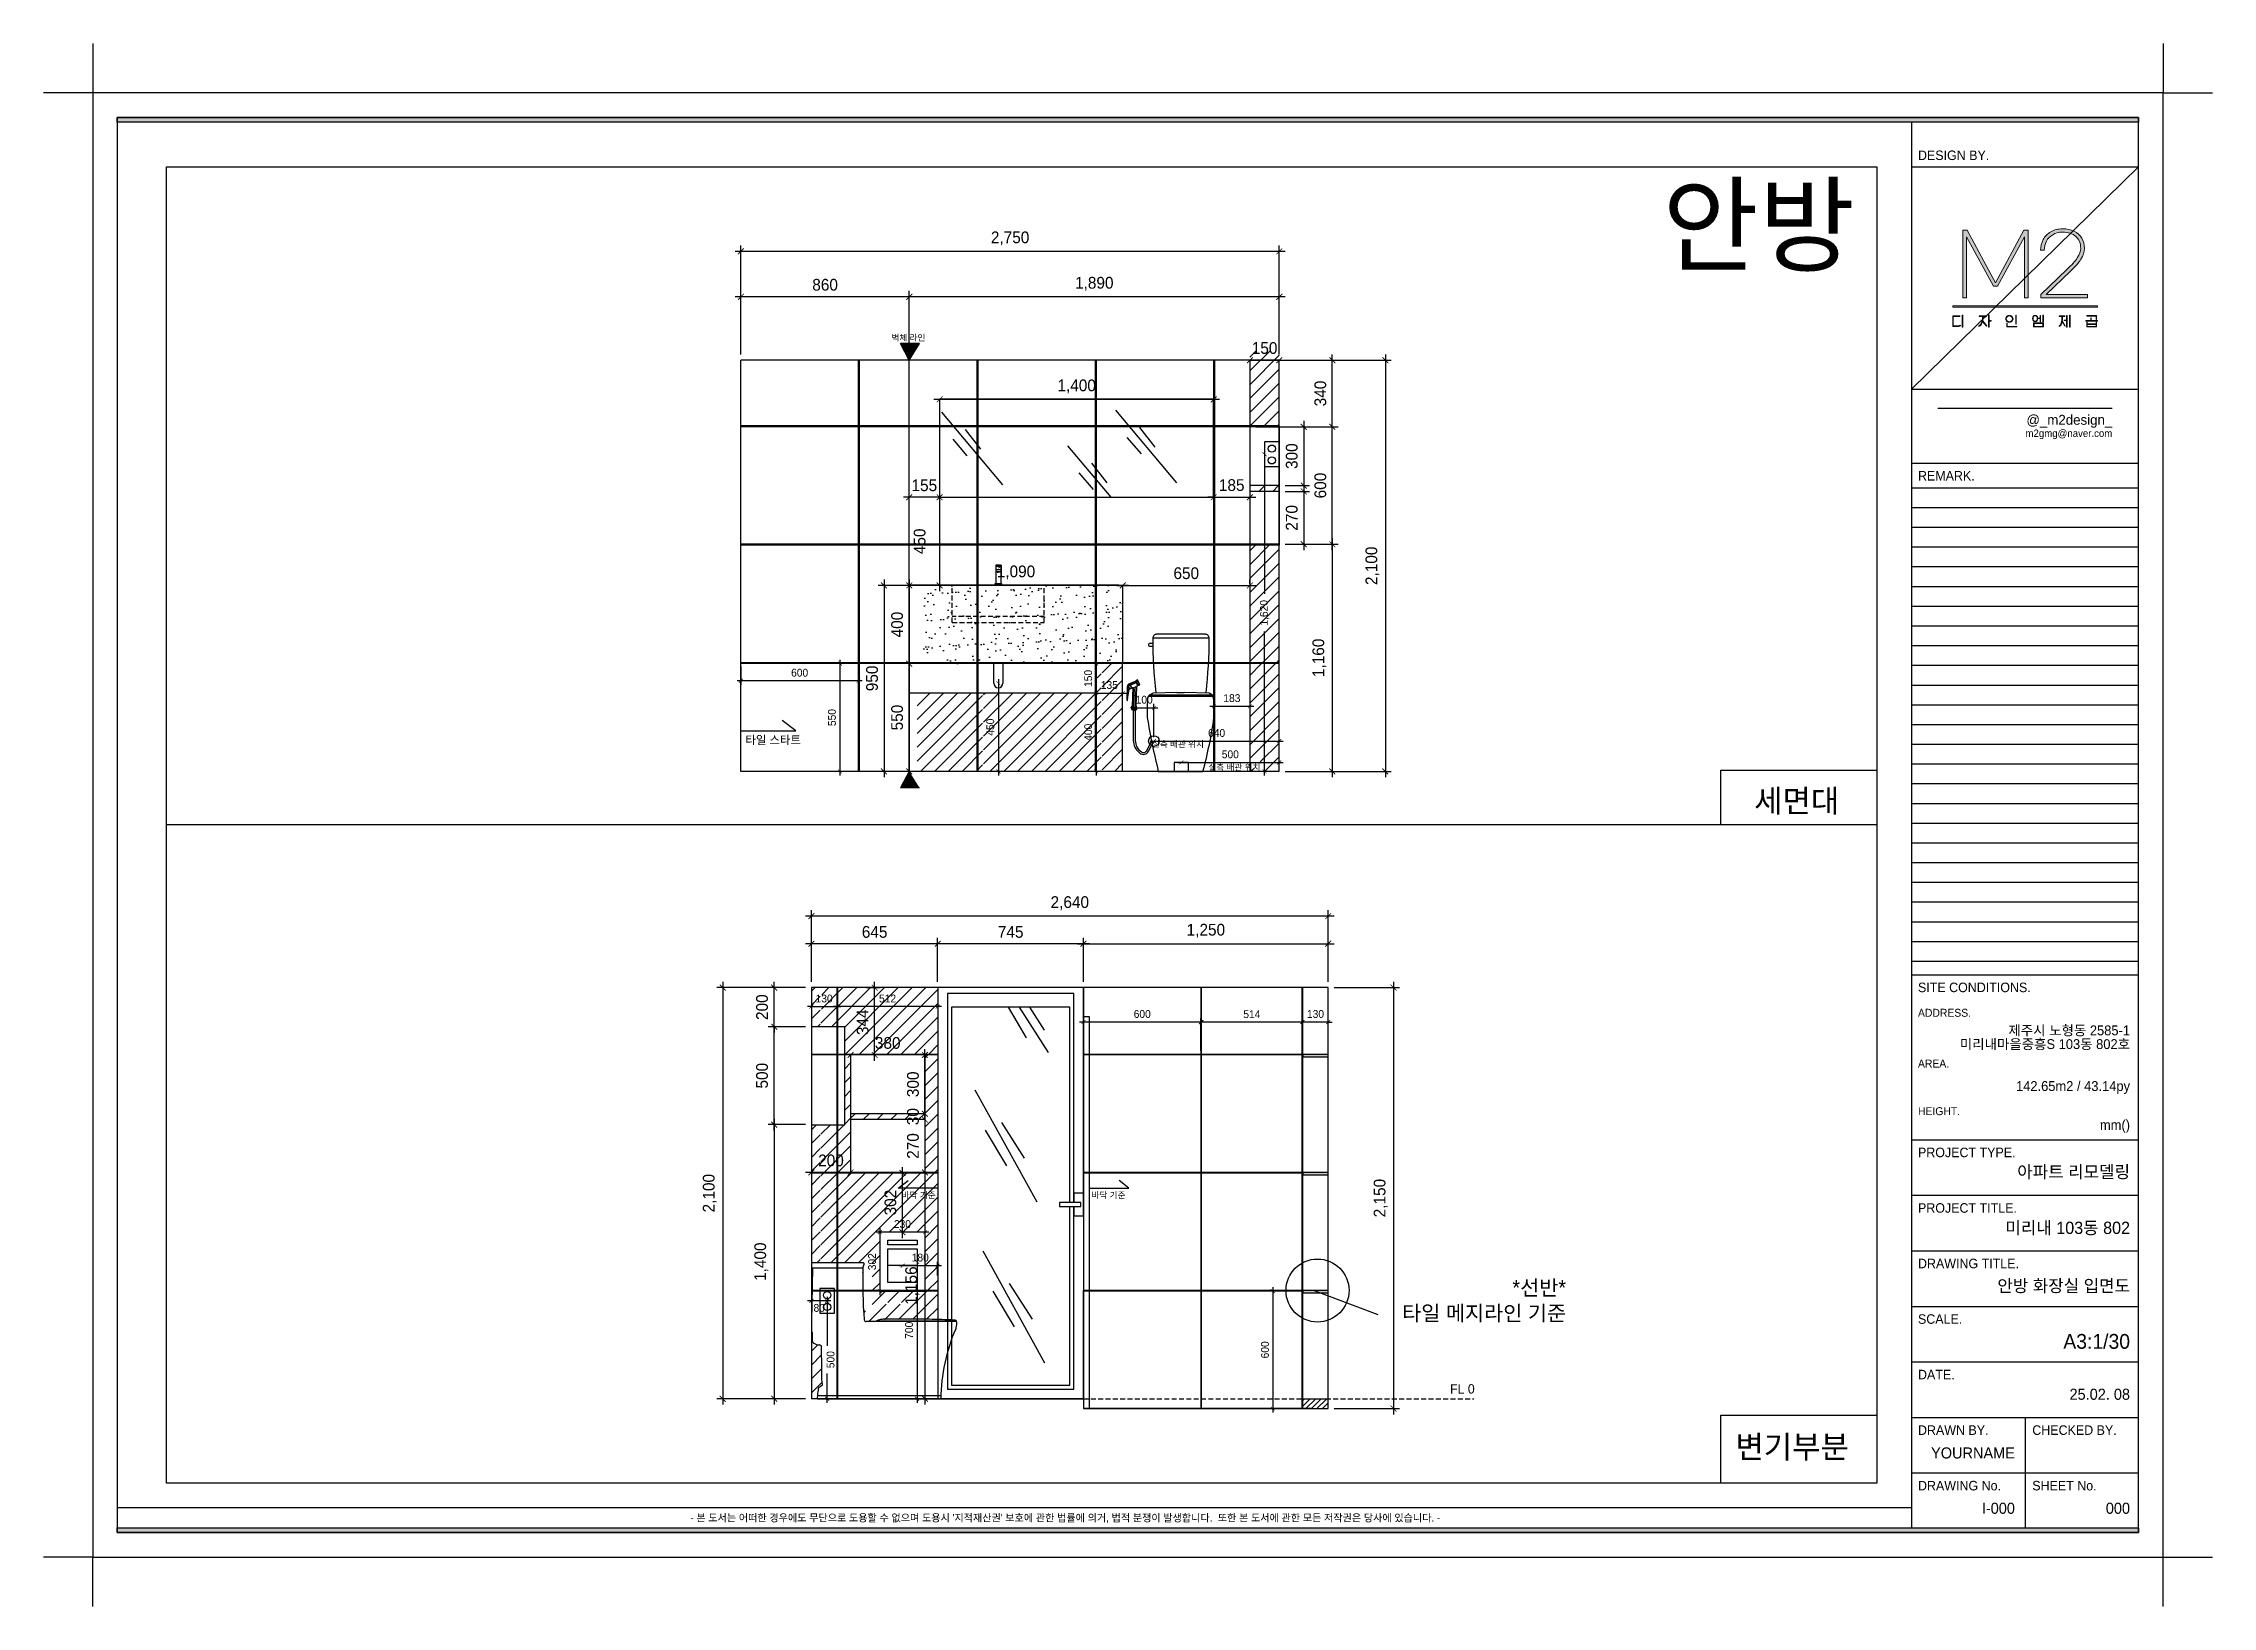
# Model space of a CAD drawing. Header units: millimetres. Extents: x 217202 to 745838, y -6815 to 171372.
# Drawn here: x 314754 to 325835, y 5917 to 13900 of the extents above; entities that cross this region are included whole.
import ezdxf
from ezdxf.enums import TextEntityAlignment as Align

# ---------------------------------------------------------------- set-up
doc = ezdxf.new("R2010")
doc.units = ezdxf.units.MM
doc.header["$PDMODE"] = 3
doc.linetypes.add('DASHED', pattern=[0.75, 0.5, -0.25])
doc.linetypes.add('HIDDEN', pattern=[0.375, 0.25, -0.125])
doc.layers.get('DEFPOINTS').update_dxf_attribs({"color": 248})
for name, color, linetype in [('0-ELC TEXT', 7, 'Continuous'), ('03-WAL NEW', 3, 'Continuous'), ('06-FUR', 6, 'Continuous'), ('_U+B808_U+C774_U+C5B4 2', 7, 'Continuous'), ('C-WALL1', 2, 'Continuous'), ('CO-BATH', 6, 'Continuous'), ('FIX', 7, 'Continuous'), ('FORM(YOURNAME)-1', 1, 'Continuous'), ('FORM(YOURNAME)-11', 1, 'Continuous'), ('TOILET-1', 6, 'Continuous'), ('도면층4', 4, 'Continuous')]:
    doc.layers.add(name, color=color, linetype=linetype)
doc.styles.add('HY 울릉도 L', font='')
doc.styles.add('YOURNAME', font='HY울릉도M.TTF')
doc.styles.add('코레일둥고', font='Korail_Round_Gothic_Medium.ttf')
doc.styles.get('HY 울릉도 L').set_extended_font_data('HY울릉도L')
doc.linetypes.add('ZIGZAG', pattern='A,0.0001,-0.2,[131,ltypeshp.shx,S=0.2,R=0,X=-0.2,Y=0],-0.4,[131,ltypeshp.shx,S=0.2,R=180,X=0.2,Y=0],-0.2', length=0.8001)
doc.dimstyles.new('30', dxfattribs={"dimscale": 30, "dimtxt": 2, "dimasz": 1, "dimexe": 1, "dimexo": 1, "dimgap": 1, "dimtad": 1, "dimdec": 0, "dimrnd": 0.05, "dimdsep": 46, "dimlunit": 6, "dimtxsty": 'HY 울릉도 L', "dimblk": 'ARCHTICK', "dimcen": 2.5, "dimdle": 1, "dimclrd": 133, "dimclre": 133, "dimclrt": 30, "dimadec": 0, "dimazin": 0, "dimtfac": 1, "dimtdec": 0, "dimtix": 1, "dimtmove": 2, "dimatfit": 3, "dimldrblk": 'ARCHTICK', "dimfxl": 1, "dimlwd": -1, "dimlwe": -1, "dimarcsym": 0})
pattern_1 = [(45, (-23943.39, -13383.734), (-35.355339, 35.355339), [])]

msp = doc.modelspace()

# ---------------------------------------------------------------- texts
at = {"layer": '0-ELC TEXT', "color": 240, "true_color": 0xed1f24, "attachment_point": 1, "style": '코레일둥고'}
for s, width, gutter_width, insert, char_height in [('{\\fGulim|b0|i0|c129|p50;실측 배관 위치}', 303.877, 1748, (320416.7, 10337), 31.414), ('{\\fGulim|b0|i0|c129|p50;실측 배관 위치}', 303.877, 1748, (320705.1, 10218.6), 31.414), ('\\pxqr;{\\fGulim|b0|i0|c129|p50;*선반* \\P타일 메지라인 기준}', 1017.886, 4330.9, (321514.6, 7584.1), 77.834)]:
    msp.add_mtext_dynamic_manual_height_columns(s, width=width, gutter_width=gutter_width, heights=[0], dxfattribs=dict(at, insert=insert, char_height=char_height))
at = {"layer": 'C-WALL1', "style": '코레일둥고'}
for s, height, p in [('안방', 392.41, (323023.8, 13168.4)), ('세면대', 115.46, (323492.9, 10089.2)), ('변기부분', 115.46, (323397, 6790.5))]:
    msp.add_text(s, height=height, dxfattribs=at).set_placement(p, align=Align.TOP_LEFT)
at = {"layer": 'C-WALL1', "insert": (319086.1, 12412.7), "char_height": 31.414, "attachment_point": 1, "style": '코레일둥고'}
msp.add_mtext_dynamic_manual_height_columns('{\\fGulim|b0|i0|c129|p50;벽체 라인}', width=241.981, gutter_width=1748, heights=[0], dxfattribs=at)
at = {"layer": 'TOILET-1', "color": 30, "true_color": 0xeb7024, "style": '코레일둥고'}
for s, width, gutter_width, insert, char_height, attachment_point in [('{\\fGulim|b0|i0|c129|p50;타일 스타트}', 329.38, 2379.3, (318339.7, 10363.6), 42.76, 1), ('{\\fGulim|b0|i0|c129|p50;바닥 기준}', 204.975, 1748, (319138.3, 8033.6), 31.414, 1), ('{\\fGulim|b0|i0|c129|p50;바닥 기준}', 204.975, 1748, (320281.5, 8033.6), 31.414, 3)]:
    msp.add_mtext_dynamic_manual_height_columns(s, width=width, gutter_width=gutter_width, heights=[0], dxfattribs=dict(at, insert=insert, char_height=char_height, attachment_point=attachment_point))
at = {"layer": '도면층4', "color": 8, "style": '코레일둥고'}
msp.add_text('FL 0', height=47.92, dxfattribs=at).set_placement((321939.8, 7004.7))

# ---------------------------------------------------------------- blocks, each defined once
blk = doc.blocks.new('_ArchTick')
at = {"color": 0, "linetype": 'ByBlock', "const_width": 0.15}
blk.add_lwpolyline([(-0.5, -0.5), (0.5, 0.5)], dxfattribs=at)
blk = doc.blocks.new('*D1124')
at = {"layer": '06-FUR', "color": 133, "transparency": 16777216}
for p, q in [((318224, 9108), (318224, 6948)), ((318647, 9078), (318194, 9078)), ((318647, 6978), (318194, 6978))]:
    blk.add_line(p, q, dxfattribs=at)
at = {"layer": 'DEFPOINTS', "color": 0, "transparency": 16777216}
for p in [(318677, 9078), (318224, 6978), (318677, 6978)]:
    blk.add_point(p, dxfattribs=at)
at = {"layer": '06-FUR', "color": 133, "transparency": 16777216, "xscale": 30, "yscale": 30, "zscale": 30}
for p, rotation in [((318224, 9078), 90), ((318224, 6978), 270)]:
    blk.add_blockref('_ArchTick', p, dxfattribs=dict(at, rotation=rotation))
at = {"layer": '06-FUR', "color": 30, "transparency": 16777216, "insert": (318158, 8028), "char_height": 60, "attachment_point": 5, "rotation": 90, "style": 'HY 울릉도 L'}
blk.add_mtext('2,100', dxfattribs=at)
blk = doc.blocks.new('*D1110')
at = {"layer": 'DEFPOINTS', "color": 0, "transparency": 16777216}
for p in [(318677, 8981), (318807, 8981), (318807, 8981)]:
    blk.add_point(p, dxfattribs=at)
at = {"layer": 'TOILET-1', "color": 133, "transparency": 16777216}
for p, q in [((318677, 8981), (318657, 8981)), ((318677, 8981), (318807, 8981)), ((318807, 8981), (318827, 8981))]:
    blk.add_line(p, q, dxfattribs=at)
at = {"layer": 'TOILET-1', "color": 133, "transparency": 16777216, "xscale": 20, "yscale": 20, "zscale": 20}
blk.add_blockref('_ArchTick', (318677, 8981), dxfattribs=at)
at = {"layer": 'TOILET-1', "color": 133, "transparency": 16777216, "xscale": 20, "yscale": 20, "zscale": 20, "rotation": 180}
blk.add_blockref('_ArchTick', (318807, 8981), dxfattribs=at)
at = {"layer": 'TOILET-1', "color": 30, "true_color": 0xeb7024, "transparency": 16777216, "insert": (318742, 9022), "char_height": 40, "attachment_point": 5, "style": 'HY 울릉도 L'}
blk.add_mtext('130', dxfattribs=at)
blk = doc.blocks.new('*D1111')
at = {"layer": 'DEFPOINTS', "color": 0, "transparency": 16777216}
for p in [(318810, 8981), (318810, 8981), (319322, 8981)]:
    blk.add_point(p, dxfattribs=at)
at = {"layer": 'TOILET-1', "color": 133, "transparency": 16777216}
blk.add_line((319342, 8981), (318790, 8981), dxfattribs=at)
at = {"layer": 'TOILET-1', "color": 133, "transparency": 16777216, "xscale": 20, "yscale": 20, "zscale": 20, "rotation": 180}
blk.add_blockref('_ArchTick', (318810, 8981), dxfattribs=at)
at = {"layer": 'TOILET-1', "color": 133, "transparency": 16777216, "xscale": 20, "yscale": 20, "zscale": 20}
blk.add_blockref('_ArchTick', (319322, 8981), dxfattribs=at)
at = {"layer": 'TOILET-1', "color": 30, "true_color": 0xeb7024, "transparency": 16777216, "insert": (319066, 9022), "char_height": 40, "attachment_point": 5, "style": 'HY 울릉도 L'}
blk.add_mtext('512', dxfattribs=at)
blk = doc.blocks.new('*D1127')
at = {"layer": '06-FUR', "color": 133, "transparency": 16777216}
for p, q in [((318647, 8378), (318457, 8378)), ((318487, 8408), (318487, 6948)), ((318647, 6978), (318457, 6978))]:
    blk.add_line(p, q, dxfattribs=at)
at = {"layer": 'DEFPOINTS', "color": 0, "transparency": 16777216}
for p in [(318677, 8378), (318487, 6978), (318677, 6978)]:
    blk.add_point(p, dxfattribs=at)
at = {"layer": '06-FUR', "color": 133, "transparency": 16777216, "xscale": 30, "yscale": 30, "zscale": 30}
for p, rotation in [((318487, 8378), 90), ((318487, 6978), 270)]:
    blk.add_blockref('_ArchTick', p, dxfattribs=dict(at, rotation=rotation))
at = {"layer": '06-FUR', "color": 30, "transparency": 16777216, "insert": (318421, 7678), "char_height": 60, "attachment_point": 5, "rotation": 90, "style": 'HY 울릉도 L'}
blk.add_mtext('1,400', dxfattribs=at)
blk = doc.blocks.new('*D1109')
at = {"layer": '06-FUR', "color": 133, "transparency": 16777216}
for p, q in [((318647, 8878), (318457, 8878)), ((318487, 8348), (318487, 8908)), ((318647, 8378), (318457, 8378))]:
    blk.add_line(p, q, dxfattribs=at)
at = {"layer": 'DEFPOINTS', "color": 0, "transparency": 16777216}
for p in [(318487, 8878), (318677, 8878), (318677, 8378)]:
    blk.add_point(p, dxfattribs=at)
at = {"layer": '06-FUR', "color": 133, "transparency": 16777216, "xscale": 30, "yscale": 30, "zscale": 30}
for p, rotation in [((318487, 8878), 90), ((318487, 8378), 270)]:
    blk.add_blockref('_ArchTick', p, dxfattribs=dict(at, rotation=rotation))
at = {"layer": '06-FUR', "color": 30, "transparency": 16777216, "insert": (318425, 8628), "char_height": 60, "attachment_point": 5, "rotation": 90, "style": 'HY 울릉도 L'}
blk.add_mtext('500', dxfattribs=at)
blk = doc.blocks.new('*D1125')
at = {"layer": '06-FUR', "color": 133, "transparency": 16777216}
for p, q in [((318487, 9078), (318487, 9108)), ((318647, 9078), (318457, 9078)), ((318487, 8878), (318487, 9078)), ((318647, 8878), (318457, 8878)), ((318487, 8878), (318487, 8848))]:
    blk.add_line(p, q, dxfattribs=at)
at = {"layer": 'DEFPOINTS', "color": 0, "transparency": 16777216}
for p in [(318487, 9078), (318677, 9078), (318677, 8878)]:
    blk.add_point(p, dxfattribs=at)
at = {"layer": '06-FUR', "color": 133, "transparency": 16777216, "xscale": 30, "yscale": 30, "zscale": 30}
for p, rotation in [((318487, 9078), 270), ((318487, 8878), 90)]:
    blk.add_blockref('_ArchTick', p, dxfattribs=dict(at, rotation=rotation))
at = {"layer": '06-FUR', "color": 30, "transparency": 16777216, "insert": (318425, 8978), "char_height": 60, "attachment_point": 5, "rotation": 90, "style": 'HY 울릉도 L'}
blk.add_mtext('200', dxfattribs=at)
blk = doc.blocks.new('*D1126')
at = {"layer": '06-FUR', "color": 133, "transparency": 16777216}
for p, q in [((318677, 9108), (318677, 9332)), ((319322, 9108), (319322, 9332)), ((319352, 9302), (318647, 9302))]:
    blk.add_line(p, q, dxfattribs=at)
at = {"layer": 'DEFPOINTS', "color": 0, "transparency": 16777216}
for p in [(318677, 9302), (318677, 9078), (319322, 9078)]:
    blk.add_point(p, dxfattribs=at)
at = {"layer": '06-FUR', "color": 133, "transparency": 16777216, "xscale": 30, "yscale": 30, "zscale": 30, "rotation": 180}
blk.add_blockref('_ArchTick', (318677, 9302), dxfattribs=at)
at = {"layer": '06-FUR', "color": 133, "transparency": 16777216, "xscale": 30, "yscale": 30, "zscale": 30}
blk.add_blockref('_ArchTick', (319322, 9302), dxfattribs=at)
at = {"layer": '06-FUR', "color": 30, "transparency": 16777216, "insert": (319000, 9362), "char_height": 60, "attachment_point": 5, "style": 'HY 울릉도 L'}
blk.add_mtext('645', dxfattribs=at)
blk = doc.blocks.new('*D1131')
at = {"layer": 'DEFPOINTS', "color": 0, "transparency": 16777216}
for p in [(320067, 8902), (320067, 8737), (320667, 8737)]:
    blk.add_point(p, dxfattribs=at)
at = {"layer": 'TOILET-1', "color": 133, "transparency": 16777216}
blk.add_line((320687, 8902), (320047, 8902), dxfattribs=at)
at = {"layer": 'TOILET-1', "color": 30, "true_color": 0xeb7024, "transparency": 16777216}
for p, q in [((320067, 8757), (320067, 8922)), ((320667, 8757), (320667, 8922))]:
    blk.add_line(p, q, dxfattribs=at)
at = {"layer": 'TOILET-1', "color": 133, "transparency": 16777216, "xscale": 20, "yscale": 20, "zscale": 20, "rotation": 180}
blk.add_blockref('_ArchTick', (320067, 8902), dxfattribs=at)
at = {"layer": 'TOILET-1', "color": 133, "transparency": 16777216, "xscale": 20, "yscale": 20, "zscale": 20}
blk.add_blockref('_ArchTick', (320667, 8902), dxfattribs=at)
at = {"layer": 'TOILET-1', "color": 30, "true_color": 0xeb7024, "transparency": 16777216, "insert": (320367, 8943), "char_height": 40, "attachment_point": 5, "style": 'HY 울릉도 L'}
blk.add_mtext('600', dxfattribs=at)
blk = doc.blocks.new('*D1132')
at = {"layer": 'DEFPOINTS', "color": 0, "transparency": 16777216}
for p in [(320670, 8902), (320670, 8737), (321184, 8737)]:
    blk.add_point(p, dxfattribs=at)
at = {"layer": 'TOILET-1', "color": 133, "transparency": 16777216}
blk.add_line((321204, 8902), (320650, 8902), dxfattribs=at)
at = {"layer": 'TOILET-1', "color": 30, "true_color": 0xeb7024, "transparency": 16777216}
for p, q in [((320670, 8757), (320670, 8922)), ((321184, 8757), (321184, 8922))]:
    blk.add_line(p, q, dxfattribs=at)
at = {"layer": 'TOILET-1', "color": 133, "transparency": 16777216, "xscale": 20, "yscale": 20, "zscale": 20, "rotation": 180}
blk.add_blockref('_ArchTick', (320670, 8902), dxfattribs=at)
at = {"layer": 'TOILET-1', "color": 133, "transparency": 16777216, "xscale": 20, "yscale": 20, "zscale": 20}
blk.add_blockref('_ArchTick', (321184, 8902), dxfattribs=at)
at = {"layer": 'TOILET-1', "color": 30, "true_color": 0xeb7024, "transparency": 16777216, "insert": (320927, 8942), "char_height": 40, "attachment_point": 5, "style": 'HY 울릉도 L'}
blk.add_mtext('514', dxfattribs=at)
blk = doc.blocks.new('*D1133')
at = {"layer": 'DEFPOINTS', "color": 0, "transparency": 16777216}
for p in [(321187, 8902), (321187, 8737), (321317, 8737)]:
    blk.add_point(p, dxfattribs=at)
at = {"layer": 'TOILET-1', "color": 133, "transparency": 16777216}
for p, q in [((321187, 8902), (321167, 8902)), ((321317, 8902), (321187, 8902)), ((321317, 8902), (321337, 8902))]:
    blk.add_line(p, q, dxfattribs=at)
at = {"layer": 'TOILET-1', "color": 30, "true_color": 0xeb7024, "transparency": 16777216}
for p, q in [((321187, 8757), (321187, 8922)), ((321317, 8757), (321317, 8922))]:
    blk.add_line(p, q, dxfattribs=at)
at = {"layer": 'TOILET-1', "color": 133, "transparency": 16777216, "xscale": 20, "yscale": 20, "zscale": 20}
blk.add_blockref('_ArchTick', (321187, 8902), dxfattribs=at)
at = {"layer": 'TOILET-1', "color": 133, "transparency": 16777216, "xscale": 20, "yscale": 20, "zscale": 20, "rotation": 180}
blk.add_blockref('_ArchTick', (321317, 8902), dxfattribs=at)
at = {"layer": 'TOILET-1', "color": 30, "true_color": 0xeb7024, "transparency": 16777216, "insert": (321252, 8943), "char_height": 40, "attachment_point": 5, "style": 'HY 울릉도 L'}
blk.add_mtext('130', dxfattribs=at)
blk = doc.blocks.new('*D1128')
at = {"layer": '06-FUR', "color": 133, "transparency": 16777216}
for p, q in [((321347, 9443), (318647, 9443)), ((318677, 9108), (318677, 9473)), ((321317, 9108), (321317, 9473))]:
    blk.add_line(p, q, dxfattribs=at)
at = {"layer": 'DEFPOINTS', "color": 0, "transparency": 16777216}
for p in [(318677, 9443), (318677, 9078), (321317, 9078)]:
    blk.add_point(p, dxfattribs=at)
at = {"layer": '06-FUR', "color": 133, "transparency": 16777216, "xscale": 30, "yscale": 30, "zscale": 30, "rotation": 180}
blk.add_blockref('_ArchTick', (318677, 9443), dxfattribs=at)
at = {"layer": '06-FUR', "color": 133, "transparency": 16777216, "xscale": 30, "yscale": 30, "zscale": 30}
blk.add_blockref('_ArchTick', (321317, 9443), dxfattribs=at)
at = {"layer": '06-FUR', "color": 30, "transparency": 16777216, "insert": (319997, 9509), "char_height": 60, "attachment_point": 5, "style": 'HY 울릉도 L'}
blk.add_mtext('2,640', dxfattribs=at)
blk = doc.blocks.new('*D1129')
at = {"layer": '06-FUR', "color": 133, "transparency": 16777216}
for p, q in [((320067, 9108), (320067, 9332)), ((321317, 9108), (321317, 9332)), ((320037, 9302), (321347, 9302))]:
    blk.add_line(p, q, dxfattribs=at)
at = {"layer": 'DEFPOINTS', "color": 0, "transparency": 16777216}
for p in [(321317, 9302), (320067, 9078), (321317, 9078)]:
    blk.add_point(p, dxfattribs=at)
at = {"layer": '06-FUR', "color": 133, "transparency": 16777216, "xscale": 30, "yscale": 30, "zscale": 30, "rotation": 180}
blk.add_blockref('_ArchTick', (320067, 9302), dxfattribs=at)
at = {"layer": '06-FUR', "color": 133, "transparency": 16777216, "xscale": 30, "yscale": 30, "zscale": 30}
blk.add_blockref('_ArchTick', (321317, 9302), dxfattribs=at)
at = {"layer": '06-FUR', "color": 30, "transparency": 16777216, "insert": (320692, 9368), "char_height": 60, "attachment_point": 5, "style": 'HY 울릉도 L'}
blk.add_mtext('1,250', dxfattribs=at)
blk = doc.blocks.new('*D1130')
at = {"layer": '06-FUR', "color": 133, "transparency": 16777216}
for p, q in [((319322, 9108), (319322, 9332)), ((320067, 9108), (320067, 9332)), ((320097, 9302), (319292, 9302))]:
    blk.add_line(p, q, dxfattribs=at)
at = {"layer": 'DEFPOINTS', "color": 0, "transparency": 16777216}
for p in [(319322, 9302), (319322, 9078), (320067, 9078)]:
    blk.add_point(p, dxfattribs=at)
at = {"layer": '06-FUR', "color": 133, "transparency": 16777216, "xscale": 30, "yscale": 30, "zscale": 30, "rotation": 180}
blk.add_blockref('_ArchTick', (319322, 9302), dxfattribs=at)
at = {"layer": '06-FUR', "color": 133, "transparency": 16777216, "xscale": 30, "yscale": 30, "zscale": 30}
blk.add_blockref('_ArchTick', (320067, 9302), dxfattribs=at)
at = {"layer": '06-FUR', "color": 30, "transparency": 16777216, "insert": (319695, 9362), "char_height": 60, "attachment_point": 5, "style": 'HY 울릉도 L'}
blk.add_mtext('745', dxfattribs=at)
blk = doc.blocks.new('*D1134')
at = {"layer": 'DEFPOINTS', "color": 0, "transparency": 16777216}
for p in [(321186, 7528), (321034, 6928), (321253, 6928)]:
    blk.add_point(p, dxfattribs=at)
at = {"layer": 'TOILET-1', "color": 133, "transparency": 16777216}
blk.add_line((321034, 7548), (321034, 6908), dxfattribs=at)
at = {"layer": 'TOILET-1', "color": 30, "true_color": 0xeb7024, "transparency": 16777216}
for p, q in [((321166, 7528), (321014, 7528)), ((321233, 6928), (321014, 6928))]:
    blk.add_line(p, q, dxfattribs=at)
at = {"layer": 'TOILET-1', "color": 133, "transparency": 16777216, "xscale": 20, "yscale": 20, "zscale": 20}
for p, rotation in [((321034, 7528), 90), ((321034, 6928), 270)]:
    blk.add_blockref('_ArchTick', p, dxfattribs=dict(at, rotation=rotation))
at = {"layer": 'TOILET-1', "color": 30, "true_color": 0xeb7024, "transparency": 16777216, "insert": (320994, 7228), "char_height": 40, "attachment_point": 5, "rotation": 90, "style": 'HY 울릉도 L'}
blk.add_mtext('600', dxfattribs=at)
blk = doc.blocks.new('block 34')
at = {"layer": '_U+B808_U+C774_U+C5B4 2'}
h = blk.add_hatch(color=35, dxfattribs=at)
h.dxf.hatch_style = 2
h.paths.add_polyline_path([(674.6, -105.53), (675.73, -105.53), (683.42, -119.69), (691.1, -105.53), (692.22, -105.53), (692.22, -123.82), (691.22, -123.82), (691.22, -107.31), (683.97, -120.67), (682.84, -120.67), (675.59, -107.31), (675.59, -123.82), (674.6, -123.82)])
h = blk.add_hatch(color=35, dxfattribs=at)
h.dxf.hatch_style = 2
edge = h.paths.add_edge_path()
edge.add_spline(control_points=[(704.68, -105.78), (705.57, -106.21), (706.25, -106.83), (706.73, -107.63), (707.21, -108.43), (707.45, -109.38), (707.45, -110.46), (707.45, -111.43), (707.14, -112.39), (706.53, -113.34), (705.92, -114.29), (704.98, -115.38), (703.7, -116.62), (703.7, -116.62), (697.12, -122.91), (697.12, -122.91), (697.12, -122.91), (708.26, -122.91), (708.26, -122.91), (708.26, -122.91), (708.26, -123.82), (708.26, -123.82), (708.26, -123.82), (695.66, -123.82), (695.66, -123.82), (695.66, -123.82), (695.66, -122.91), (695.66, -122.91), (695.66, -122.91), (702.73, -116.15), (702.73, -116.15), (703.99, -114.93), (704.93, -113.86), (705.54, -112.95), (706.15, -112.03), (706.45, -111.2), (706.45, -110.46), (706.45, -109.07), (706.01, -107.98), (705.12, -107.2), (704.23, -106.42), (703.05, -106.03), (701.57, -106.03), (700.53, -106.03), (699.64, -106.26), (698.89, -106.71), (698.15, -107.15), (697.57, -107.75), (697.18, -108.5), (696.79, -109.25), (696.59, -110.06), (696.59, -110.94), (696.59, -110.94), (695.59, -110.94), (695.59, -110.94), (695.59, -109.89), (695.83, -108.93), (696.3, -108.05), (696.77, -107.17), (697.46, -106.46), (698.36, -105.93), (699.26, -105.4), (700.33, -105.13), (701.57, -105.13), (702.76, -105.13), (703.79, -105.35), (704.68, -105.78)], knot_values=[0, 0, 0, 0, 1, 1, 1, 2, 2, 2, 3, 3, 3, 4, 4, 4, 5, 5, 5, 6, 6, 6, 7, 7, 7, 8, 8, 8, 9, 9, 9, 10, 10, 10, 11, 11, 11, 12, 12, 12, 13, 13, 13, 14, 14, 14, 15, 15, 15, 16, 16, 16, 17, 17, 17, 18, 18, 18, 19, 19, 19, 20, 20, 20, 21, 21, 21, 22, 22, 22, 22], degree=3, periodic=0)
at = {"layer": '_U+B808_U+C774_U+C5B4 2', "lineweight": 0}
blk.add_lwpolyline([(674.6, -105.53), (675.73, -105.53), (683.42, -119.69), (691.1, -105.53), (692.22, -105.53), (692.22, -123.82), (691.22, -123.82), (691.22, -107.31), (683.97, -120.67), (682.84, -120.67), (675.59, -107.31), (675.59, -123.82), (674.6, -123.82), (674.6, -105.53)], dxfattribs=at)
blk.add_open_spline([(704.68, -105.78), (705.57, -106.21), (706.25, -106.83), (706.73, -107.63), (707.21, -108.43), (707.45, -109.38), (707.45, -110.46), (707.45, -111.43), (707.14, -112.39), (706.53, -113.34), (705.92, -114.29), (704.98, -115.38), (703.7, -116.62), (703.7, -116.62), (697.12, -122.91), (697.12, -122.91), (697.12, -122.91), (708.26, -122.91), (708.26, -122.91), (708.26, -122.91), (708.26, -123.82), (708.26, -123.82), (708.26, -123.82), (695.66, -123.82), (695.66, -123.82), (695.66, -123.82), (695.66, -122.91), (695.66, -122.91), (695.66, -122.91), (702.73, -116.15), (702.73, -116.15), (703.99, -114.93), (704.93, -113.86), (705.54, -112.95), (706.15, -112.03), (706.45, -111.2), (706.45, -110.46), (706.45, -109.07), (706.01, -107.98), (705.12, -107.2), (704.23, -106.42), (703.05, -106.03), (701.57, -106.03), (700.53, -106.03), (699.64, -106.26), (698.89, -106.71), (698.15, -107.15), (697.57, -107.75), (697.18, -108.5), (696.79, -109.25), (696.59, -110.06), (696.59, -110.94), (696.59, -110.94), (695.59, -110.94), (695.59, -110.94), (695.59, -109.89), (695.83, -108.93), (696.3, -108.05), (696.77, -107.17), (697.46, -106.46), (698.36, -105.93), (699.26, -105.4), (700.33, -105.13), (701.57, -105.13), (702.76, -105.13), (703.79, -105.35), (704.68, -105.78)], degree=3, knots=[0, 0, 0, 0, 1, 1, 1, 2, 2, 2, 3, 3, 3, 4, 4, 4, 5, 5, 5, 6, 6, 6, 7, 7, 7, 8, 8, 8, 9, 9, 9, 10, 10, 10, 11, 11, 11, 12, 12, 12, 13, 13, 13, 14, 14, 14, 15, 15, 15, 16, 16, 16, 17, 17, 17, 18, 18, 18, 19, 19, 19, 20, 20, 20, 21, 21, 21, 22, 22, 22, 22], dxfattribs=at)
blk = doc.blocks.new('block 35')
at = {"layer": '_U+B808_U+C774_U+C5B4 2'}
h = blk.add_hatch(color=35, dxfattribs=at)
h.dxf.hatch_style = 2
edge = h.paths.add_edge_path()
edge.add_spline(control_points=[(673.72, -128.8), (673.72, -128.8), (672, -128.8), (672, -128.8), (672, -128.8), (672, -131.36), (672, -131.36), (672, -131.36), (673.14, -131.36), (673.14, -131.36), (673.29, -131.36), (673.44, -131.34), (673.6, -131.31), (673.75, -131.28), (673.88, -131.24), (673.98, -131.2), (673.98, -131.2), (673.98, -131.35), (673.98, -131.35), (673.88, -131.4), (673.75, -131.44), (673.6, -131.47), (673.45, -131.49), (673.3, -131.51), (673.14, -131.51), (673.14, -131.51), (671.83, -131.51), (671.83, -131.51), (671.83, -131.51), (671.83, -128.65), (671.83, -128.65), (671.83, -128.65), (673.72, -128.65), (673.72, -128.65), (673.72, -128.65), (673.72, -128.8), (673.72, -128.8)], knot_values=[0, 0, 0, 0, 1, 1, 1, 2, 2, 2, 3, 3, 3, 4, 4, 4, 5, 5, 5, 6, 6, 6, 7, 7, 7, 8, 8, 8, 9, 9, 9, 10, 10, 10, 11, 11, 11, 12, 12, 12, 12], degree=3, periodic=0)
h.paths.add_polyline_path([(674.54, -131.73), (674.38, -131.74), (674.38, -128.5), (674.54, -128.5)])
h = blk.add_hatch(color=35, dxfattribs=at)
h.dxf.hatch_style = 2
edge = h.paths.add_edge_path()
edge.add_spline(control_points=[(679.96, -130.01), (679.96, -130.01), (681.09, -131.37), (681.09, -131.37), (681.09, -131.37), (680.96, -131.47), (680.96, -131.47), (680.96, -131.47), (679.92, -130.19), (679.92, -130.19), (679.82, -130.57), (679.69, -130.87), (679.52, -131.09), (679.35, -131.32), (679.14, -131.46), (678.9, -131.51), (678.9, -131.51), (678.9, -131.36), (678.9, -131.36), (679.11, -131.3), (679.3, -131.16), (679.45, -130.93), (679.6, -130.7), (679.71, -130.39), (679.79, -130.03), (679.86, -129.66), (679.91, -129.25), (679.91, -128.8), (679.91, -128.8), (678.97, -128.8), (678.97, -128.8), (678.97, -128.8), (678.97, -128.65), (678.97, -128.65), (678.97, -128.65), (681, -128.65), (681, -128.65), (681, -128.65), (681, -128.8), (681, -128.8), (681, -128.8), (680.07, -128.8), (680.07, -128.8), (680.06, -129.26), (680.03, -129.66), (679.96, -130.01)], knot_values=[0, 0, 0, 0, 1, 1, 1, 2, 2, 2, 3, 3, 3, 4, 4, 4, 5, 5, 5, 6, 6, 6, 7, 7, 7, 8, 8, 8, 9, 9, 9, 10, 10, 10, 11, 11, 11, 12, 12, 12, 13, 13, 13, 14, 14, 14, 15, 15, 15, 15], degree=3, periodic=0)
h.paths.add_polyline_path([(682.21, -130.06), (681.69, -130.06), (681.69, -131.73), (681.54, -131.73), (681.54, -128.5), (681.69, -128.5), (681.69, -129.92), (682.21, -129.92)])
h = blk.add_hatch(color=35, dxfattribs=at)
h.dxf.hatch_style = 2
edge = h.paths.add_edge_path()
edge.add_spline(control_points=[(687.69, -128.68), (687.84, -128.76), (687.95, -128.87), (688.03, -129.01), (688.11, -129.15), (688.15, -129.3), (688.15, -129.47), (688.15, -129.64), (688.11, -129.8), (688.03, -129.94), (687.95, -130.08), (687.84, -130.19), (687.69, -130.27), (687.54, -130.35), (687.36, -130.39), (687.15, -130.39), (686.95, -130.39), (686.77, -130.35), (686.62, -130.27), (686.47, -130.19), (686.36, -130.08), (686.28, -129.94), (686.2, -129.8), (686.16, -129.64), (686.16, -129.47), (686.16, -129.3), (686.2, -129.15), (686.28, -129.01), (686.36, -128.87), (686.47, -128.76), (686.62, -128.68), (686.77, -128.6), (686.95, -128.56), (687.15, -128.56), (687.36, -128.56), (687.54, -128.6), (687.69, -128.68)], knot_values=[0, 0, 0, 0, 1, 1, 1, 2, 2, 2, 3, 3, 3, 4, 4, 4, 5, 5, 5, 6, 6, 6, 7, 7, 7, 8, 8, 8, 9, 9, 9, 10, 10, 10, 11, 11, 11, 12, 12, 12, 12], degree=3, periodic=0)
edge = h.paths.add_edge_path()
edge.add_spline(control_points=[(686.72, -128.79), (686.59, -128.86), (686.49, -128.95), (686.43, -129.07), (686.36, -129.18), (686.32, -129.32), (686.32, -129.47), (686.32, -129.63), (686.36, -129.76), (686.43, -129.88), (686.49, -130), (686.59, -130.09), (686.72, -130.15), (686.84, -130.22), (686.99, -130.25), (687.15, -130.25), (687.32, -130.25), (687.46, -130.22), (687.59, -130.15), (687.72, -130.09), (687.81, -130), (687.88, -129.88), (687.95, -129.76), (687.98, -129.63), (687.98, -129.47), (687.98, -129.32), (687.95, -129.18), (687.88, -129.07), (687.81, -128.95), (687.72, -128.86), (687.59, -128.79), (687.46, -128.73), (687.32, -128.7), (687.15, -128.7), (686.99, -128.7), (686.84, -128.73), (686.72, -128.79)], knot_values=[0, 0, 0, 0, 1, 1, 1, 2, 2, 2, 3, 3, 3, 4, 4, 4, 5, 5, 5, 6, 6, 6, 7, 7, 7, 8, 8, 8, 9, 9, 9, 10, 10, 10, 11, 11, 11, 12, 12, 12, 12], degree=3, periodic=0)
h.paths.add_polyline_path([(686.6, -131.51), (689.15, -131.51), (689.15, -131.66), (686.44, -131.66), (686.44, -130.66), (686.6, -130.66)])
h.paths.add_polyline_path([(689.03, -130.91), (688.87, -130.91), (688.87, -128.5), (689.03, -128.5)])
h = blk.add_hatch(color=35, dxfattribs=at)
h.dxf.hatch_style = 2
edge = h.paths.add_edge_path()
edge.add_spline(control_points=[(694.67, -130), (694.55, -130.16), (694.37, -130.23), (694.14, -130.23), (693.91, -130.23), (693.73, -130.16), (693.61, -130), (693.48, -129.84), (693.42, -129.64), (693.42, -129.39), (693.42, -129.14), (693.48, -128.94), (693.61, -128.78), (693.73, -128.62), (693.91, -128.54), (694.14, -128.54), (694.35, -128.54), (694.51, -128.61), (694.63, -128.74), (694.75, -128.87), (694.83, -129.04), (694.85, -129.25), (694.85, -129.25), (695.45, -129.25), (695.45, -129.25), (695.45, -129.25), (695.45, -128.52), (695.45, -128.52), (695.45, -128.52), (695.61, -128.52), (695.61, -128.52), (695.61, -128.52), (695.61, -130.29), (695.61, -130.29), (695.61, -130.29), (695.45, -130.29), (695.45, -130.29), (695.45, -130.29), (695.45, -129.4), (695.45, -129.4), (695.45, -129.4), (694.86, -129.4), (694.86, -129.4), (694.85, -129.64), (694.79, -129.85), (694.67, -130)], knot_values=[0, 0, 0, 0, 1, 1, 1, 2, 2, 2, 3, 3, 3, 4, 4, 4, 5, 5, 5, 6, 6, 6, 7, 7, 7, 8, 8, 8, 9, 9, 9, 10, 10, 10, 11, 11, 11, 12, 12, 12, 13, 13, 13, 14, 14, 14, 15, 15, 15, 15], degree=3, periodic=0)
edge = h.paths.add_edge_path()
edge.add_spline(control_points=[(693.73, -129.9), (693.83, -130.03), (693.97, -130.09), (694.14, -130.09), (694.31, -130.09), (694.45, -130.03), (694.55, -129.9), (694.65, -129.78), (694.7, -129.61), (694.7, -129.39), (694.7, -129.17), (694.65, -129), (694.55, -128.87), (694.45, -128.75), (694.31, -128.69), (694.14, -128.69), (693.97, -128.69), (693.83, -128.75), (693.73, -128.87), (693.63, -129), (693.58, -129.17), (693.58, -129.39), (693.58, -129.61), (693.63, -129.78), (693.73, -129.9)], knot_values=[0, 0, 0, 0, 1, 1, 1, 2, 2, 2, 3, 3, 3, 4, 4, 4, 5, 5, 5, 6, 6, 6, 7, 7, 7, 8, 8, 8, 8], degree=3, periodic=0)
h.paths.add_polyline_path([(693.69, -130.55), (696.36, -130.55), (696.36, -131.66), (693.69, -131.66)])
h.paths.add_polyline_path([(693.85, -131.51), (696.2, -131.51), (696.2, -130.7), (693.85, -130.7)])
h.paths.add_polyline_path([(696.36, -128.5), (696.36, -130.32), (696.2, -130.32), (696.2, -128.5)])
h = blk.add_hatch(color=35, dxfattribs=at)
h.dxf.hatch_style = 2
edge = h.paths.add_edge_path()
edge.add_spline(control_points=[(701.46, -129.93), (701.46, -129.93), (702.28, -131.39), (702.28, -131.39), (702.28, -131.39), (702.15, -131.47), (702.15, -131.47), (702.15, -131.47), (701.43, -130.17), (701.43, -130.17), (701.3, -130.94), (701.03, -131.39), (700.63, -131.51), (700.63, -131.51), (700.63, -131.35), (700.63, -131.35), (700.88, -131.26), (701.06, -130.99), (701.18, -130.55), (701.3, -130.1), (701.37, -129.52), (701.37, -128.8), (701.37, -128.8), (700.67, -128.8), (700.67, -128.8), (700.67, -128.8), (700.67, -128.65), (700.67, -128.65), (700.67, -128.65), (702.19, -128.65), (702.19, -128.65), (702.19, -128.65), (702.19, -128.8), (702.19, -128.8), (702.19, -128.8), (701.53, -128.8), (701.53, -128.8), (701.52, -129.25), (701.5, -129.63), (701.46, -129.93)], knot_values=[0, 0, 0, 0, 1, 1, 1, 2, 2, 2, 3, 3, 3, 4, 4, 4, 5, 5, 5, 6, 6, 6, 7, 7, 7, 8, 8, 8, 9, 9, 9, 10, 10, 10, 11, 11, 11, 12, 12, 12, 13, 13, 13, 13], degree=3, periodic=0)
h.paths.add_polyline_path([(702.59, -128.52), (702.75, -128.52), (702.75, -131.68), (702.59, -131.68), (702.59, -129.95), (702, -129.95), (702, -129.8), (702.59, -129.8)])
h.paths.add_polyline_path([(703.61, -128.5), (703.61, -131.73), (703.45, -131.73), (703.45, -128.5)])
h = blk.add_hatch(color=35, dxfattribs=at)
h.dxf.hatch_style = 2
h.paths.add_polyline_path([(711.02, -129.93), (711.02, -130.07), (707.82, -130.07), (707.82, -129.93), (709.16, -129.93), (709.16, -129.2), (709.32, -129.2), (709.32, -129.93)])
h.paths.add_polyline_path([(710.61, -128.72), (708.07, -128.72), (708.07, -128.57), (710.77, -128.57), (710.77, -129.64), (710.61, -129.64)])
h.paths.add_polyline_path([(710.61, -130.36), (710.77, -130.36), (710.77, -131.66), (708.08, -131.66), (708.08, -130.36), (708.24, -130.36), (708.24, -130.83), (710.61, -130.83)])
h.paths.add_polyline_path([(710.61, -131.52), (710.61, -130.97), (708.24, -130.97), (708.24, -131.52)])
at = {"layer": '_U+B808_U+C774_U+C5B4 2', "lineweight": 0}
for points in [[(674.54, -131.73), (674.38, -131.74), (674.38, -128.5), (674.54, -128.5), (674.54, -131.73)], [(682.21, -130.06), (681.69, -130.06), (681.69, -131.73), (681.54, -131.73), (681.54, -128.5), (681.69, -128.5), (681.69, -129.92), (682.21, -129.92), (682.21, -130.06)], [(689.03, -130.91), (688.87, -130.91), (688.87, -128.5), (689.03, -128.5), (689.03, -130.91)], [(696.36, -128.5), (696.36, -130.32), (696.2, -130.32), (696.2, -128.5), (696.36, -128.5)], [(702.59, -128.52), (702.75, -128.52), (702.75, -131.68), (702.59, -131.68), (702.59, -129.95), (702, -129.95), (702, -129.8), (702.59, -129.8), (702.59, -128.52)], [(703.61, -128.5), (703.61, -131.73), (703.45, -131.73), (703.45, -128.5), (703.61, -128.5)], [(710.61, -128.72), (708.07, -128.72), (708.07, -128.57), (710.77, -128.57), (710.77, -129.64), (710.61, -129.64), (710.61, -128.72)], [(686.6, -131.51), (689.15, -131.51), (689.15, -131.66), (686.44, -131.66), (686.44, -130.66), (686.6, -130.66), (686.6, -131.51)], [(693.69, -130.55), (696.36, -130.55), (696.36, -131.66), (693.69, -131.66), (693.69, -130.55)], [(693.85, -131.51), (696.2, -131.51), (696.2, -130.7), (693.85, -130.7), (693.85, -131.51)], [(711.02, -129.93), (711.02, -130.07), (707.82, -130.07), (707.82, -129.93), (709.16, -129.93), (709.16, -129.2), (709.32, -129.2), (709.32, -129.93), (711.02, -129.93)], [(710.61, -130.36), (710.77, -130.36), (710.77, -131.66), (708.08, -131.66), (708.08, -130.36), (708.24, -130.36), (708.24, -130.83), (710.61, -130.83), (710.61, -130.36)], [(710.61, -131.52), (710.61, -130.97), (708.24, -130.97), (708.24, -131.52), (710.61, -131.52)]]:
    blk.add_lwpolyline(points, dxfattribs=at)
for points, knots in [([(673.72, -128.8), (673.72, -128.8), (672, -128.8), (672, -128.8), (672, -128.8), (672, -131.36), (672, -131.36), (672, -131.36), (673.14, -131.36), (673.14, -131.36), (673.29, -131.36), (673.44, -131.34), (673.6, -131.31), (673.75, -131.28), (673.88, -131.24), (673.98, -131.2), (673.98, -131.2), (673.98, -131.35), (673.98, -131.35), (673.88, -131.4), (673.75, -131.44), (673.6, -131.47), (673.45, -131.49), (673.3, -131.51), (673.14, -131.51), (673.14, -131.51), (671.83, -131.51), (671.83, -131.51), (671.83, -131.51), (671.83, -128.65), (671.83, -128.65), (671.83, -128.65), (673.72, -128.65), (673.72, -128.65), (673.72, -128.65), (673.72, -128.8), (673.72, -128.8)], [0, 0, 0, 0, 1, 1, 1, 2, 2, 2, 3, 3, 3, 4, 4, 4, 5, 5, 5, 6, 6, 6, 7, 7, 7, 8, 8, 8, 9, 9, 9, 10, 10, 10, 11, 11, 11, 12, 12, 12, 12]), ([(679.96, -130.01), (679.96, -130.01), (681.09, -131.37), (681.09, -131.37), (681.09, -131.37), (680.96, -131.47), (680.96, -131.47), (680.96, -131.47), (679.92, -130.19), (679.92, -130.19), (679.82, -130.57), (679.69, -130.87), (679.52, -131.09), (679.35, -131.32), (679.14, -131.46), (678.9, -131.51), (678.9, -131.51), (678.9, -131.36), (678.9, -131.36), (679.11, -131.3), (679.3, -131.16), (679.45, -130.93), (679.6, -130.7), (679.71, -130.39), (679.79, -130.03), (679.86, -129.66), (679.91, -129.25), (679.91, -128.8), (679.91, -128.8), (678.97, -128.8), (678.97, -128.8), (678.97, -128.8), (678.97, -128.65), (678.97, -128.65), (678.97, -128.65), (681, -128.65), (681, -128.65), (681, -128.65), (681, -128.8), (681, -128.8), (681, -128.8), (680.07, -128.8), (680.07, -128.8), (680.06, -129.26), (680.03, -129.66), (679.96, -130.01)], [0, 0, 0, 0, 1, 1, 1, 2, 2, 2, 3, 3, 3, 4, 4, 4, 5, 5, 5, 6, 6, 6, 7, 7, 7, 8, 8, 8, 9, 9, 9, 10, 10, 10, 11, 11, 11, 12, 12, 12, 13, 13, 13, 14, 14, 14, 15, 15, 15, 15]), ([(687.69, -128.68), (687.84, -128.76), (687.95, -128.87), (688.03, -129.01), (688.11, -129.15), (688.15, -129.3), (688.15, -129.47), (688.15, -129.64), (688.11, -129.8), (688.03, -129.94), (687.95, -130.08), (687.84, -130.19), (687.69, -130.27), (687.54, -130.35), (687.36, -130.39), (687.15, -130.39), (686.95, -130.39), (686.77, -130.35), (686.62, -130.27), (686.47, -130.19), (686.36, -130.08), (686.28, -129.94), (686.2, -129.8), (686.16, -129.64), (686.16, -129.47), (686.16, -129.3), (686.2, -129.15), (686.28, -129.01), (686.36, -128.87), (686.47, -128.76), (686.62, -128.68), (686.77, -128.6), (686.95, -128.56), (687.15, -128.56), (687.36, -128.56), (687.54, -128.6), (687.69, -128.68)], [0, 0, 0, 0, 1, 1, 1, 2, 2, 2, 3, 3, 3, 4, 4, 4, 5, 5, 5, 6, 6, 6, 7, 7, 7, 8, 8, 8, 9, 9, 9, 10, 10, 10, 11, 11, 11, 12, 12, 12, 12]), ([(686.72, -128.79), (686.59, -128.86), (686.49, -128.95), (686.43, -129.07), (686.36, -129.18), (686.32, -129.32), (686.32, -129.47), (686.32, -129.63), (686.36, -129.76), (686.43, -129.88), (686.49, -130), (686.59, -130.09), (686.72, -130.15), (686.84, -130.22), (686.99, -130.25), (687.15, -130.25), (687.32, -130.25), (687.46, -130.22), (687.59, -130.15), (687.72, -130.09), (687.81, -130), (687.88, -129.88), (687.95, -129.76), (687.98, -129.63), (687.98, -129.47), (687.98, -129.32), (687.95, -129.18), (687.88, -129.07), (687.81, -128.95), (687.72, -128.86), (687.59, -128.79), (687.46, -128.73), (687.32, -128.7), (687.15, -128.7), (686.99, -128.7), (686.84, -128.73), (686.72, -128.79)], [0, 0, 0, 0, 1, 1, 1, 2, 2, 2, 3, 3, 3, 4, 4, 4, 5, 5, 5, 6, 6, 6, 7, 7, 7, 8, 8, 8, 9, 9, 9, 10, 10, 10, 11, 11, 11, 12, 12, 12, 12]), ([(694.67, -130), (694.55, -130.16), (694.37, -130.23), (694.14, -130.23), (693.91, -130.23), (693.73, -130.16), (693.61, -130), (693.48, -129.84), (693.42, -129.64), (693.42, -129.39), (693.42, -129.14), (693.48, -128.94), (693.61, -128.78), (693.73, -128.62), (693.91, -128.54), (694.14, -128.54), (694.35, -128.54), (694.51, -128.61), (694.63, -128.74), (694.75, -128.87), (694.83, -129.04), (694.85, -129.25), (694.85, -129.25), (695.45, -129.25), (695.45, -129.25), (695.45, -129.25), (695.45, -128.52), (695.45, -128.52), (695.45, -128.52), (695.61, -128.52), (695.61, -128.52), (695.61, -128.52), (695.61, -130.29), (695.61, -130.29), (695.61, -130.29), (695.45, -130.29), (695.45, -130.29), (695.45, -130.29), (695.45, -129.4), (695.45, -129.4), (695.45, -129.4), (694.86, -129.4), (694.86, -129.4), (694.85, -129.64), (694.79, -129.85), (694.67, -130)], [0, 0, 0, 0, 1, 1, 1, 2, 2, 2, 3, 3, 3, 4, 4, 4, 5, 5, 5, 6, 6, 6, 7, 7, 7, 8, 8, 8, 9, 9, 9, 10, 10, 10, 11, 11, 11, 12, 12, 12, 13, 13, 13, 14, 14, 14, 15, 15, 15, 15]), ([(693.73, -129.9), (693.83, -130.03), (693.97, -130.09), (694.14, -130.09), (694.31, -130.09), (694.45, -130.03), (694.55, -129.9), (694.65, -129.78), (694.7, -129.61), (694.7, -129.39), (694.7, -129.17), (694.65, -129), (694.55, -128.87), (694.45, -128.75), (694.31, -128.69), (694.14, -128.69), (693.97, -128.69), (693.83, -128.75), (693.73, -128.87), (693.63, -129), (693.58, -129.17), (693.58, -129.39), (693.58, -129.61), (693.63, -129.78), (693.73, -129.9)], [0, 0, 0, 0, 1, 1, 1, 2, 2, 2, 3, 3, 3, 4, 4, 4, 5, 5, 5, 6, 6, 6, 7, 7, 7, 8, 8, 8, 8]), ([(701.46, -129.93), (701.46, -129.93), (702.28, -131.39), (702.28, -131.39), (702.28, -131.39), (702.15, -131.47), (702.15, -131.47), (702.15, -131.47), (701.43, -130.17), (701.43, -130.17), (701.3, -130.94), (701.03, -131.39), (700.63, -131.51), (700.63, -131.51), (700.63, -131.35), (700.63, -131.35), (700.88, -131.26), (701.06, -130.99), (701.18, -130.55), (701.3, -130.1), (701.37, -129.52), (701.37, -128.8), (701.37, -128.8), (700.67, -128.8), (700.67, -128.8), (700.67, -128.8), (700.67, -128.65), (700.67, -128.65), (700.67, -128.65), (702.19, -128.65), (702.19, -128.65), (702.19, -128.65), (702.19, -128.8), (702.19, -128.8), (702.19, -128.8), (701.53, -128.8), (701.53, -128.8), (701.52, -129.25), (701.5, -129.63), (701.46, -129.93)], [0, 0, 0, 0, 1, 1, 1, 2, 2, 2, 3, 3, 3, 4, 4, 4, 5, 5, 5, 6, 6, 6, 7, 7, 7, 8, 8, 8, 9, 9, 9, 10, 10, 10, 11, 11, 11, 12, 12, 12, 13, 13, 13, 13])]:
    blk.add_open_spline(points, degree=3, knots=knots, dxfattribs=at)
blk = doc.blocks.new('block 33')
at = {"layer": '_U+B808_U+C774_U+C5B4 2'}
for name in ['block 34', 'block 35']:
    blk.add_blockref(name, (0, 0), dxfattribs=at)
blk = doc.blocks.new('block 32')
at = {"layer": '_U+B808_U+C774_U+C5B4 2'}
h = blk.add_hatch(color=35, dxfattribs=at)
h.dxf.hatch_style = 2
h.paths.add_polyline_path([(711.02, -126.32), (671.83, -126.32), (671.83, -125.91), (711.02, -125.91)])
at = {"layer": '_U+B808_U+C774_U+C5B4 2', "lineweight": 0}
blk.add_lwpolyline([(711.02, -126.32), (671.83, -126.32), (671.83, -125.91), (711.02, -125.91), (711.02, -126.32)], dxfattribs=at)
at = {"layer": '_U+B808_U+C774_U+C5B4 2'}
blk.add_blockref('block 33', (0, 0), dxfattribs=at)
blk = doc.blocks.new('FORM-ELEVATION')
at = {"layer": 'FORM(YOURNAME)-11'}
h = blk.add_hatch(color=256, dxfattribs=at)
h.dxf.hatch_style = 1
h.paths.add_polyline_path([(-10309, 35708), (71691, 35708), (71691, 35508), (-10309, 35508)])
h.paths.add_polyline_path([(-10309, -21492), (71691, -21492), (71691, -21692), (-10309, -21692)])
at = {"layer": 'DEFPOINTS', "color": 158}
for p, q in [((62481, 35508), (62481, -21492)), ((62481, 33708), (71691, 33708)), ((62481, 24686), (71691, 33708)), ((62481, 24686), (71691, 24686)), ((62481, 20686), (71691, 20686)), ((62481, 19886), (71691, 19886)), ((62481, 19086), (71691, 19086)), ((62481, 18286), (71691, 18286)), ((62481, 17486), (71691, 17486)), ((62481, 16686), (71691, 16686)), ((62481, 15886), (71691, 15886)), ((62481, 15086), (71691, 15086)), ((62481, 14286), (71691, 14286)), ((62481, 13486), (71691, 13486)), ((62481, 12686), (71691, 12686)), ((62481, 11886), (71691, 11886)), ((62481, 11086), (71691, 11086)), ((62481, 10286), (71691, 10286)), ((62481, 9486), (71691, 9486)), ((62481, 8686), (71691, 8686)), ((62481, 7886), (71691, 7886)), ((62481, 7086), (71691, 7086)), ((62481, 6286), (71691, 6286)), ((62481, 5486), (71691, 5486)), ((62481, 4686), (71691, 4686)), ((62481, 3886), (71691, 3886)), ((62481, 3086), (71691, 3086)), ((62481, 2286), (71691, 2286)), ((62481, 1486), (71691, 1486)), ((62481, -20692), (-10309, -20692))]:
    blk.add_line(p, q, dxfattribs=at)
at = {"layer": 'DEFPOINTS', "color": 1}
for points in [[(-11309, 38708), (-11309, 36708), (-13309, 36708)], [(72691, 38708), (72691, 36708), (74691, 36708)], [(-11309, -24692), (-11309, -22692), (-13309, -22692)], [(72691, -24692), (72691, -22692), (74691, -22692)]]:
    blk.add_lwpolyline(points, dxfattribs=at)
at = {"layer": 'DEFPOINTS', "color": 158}
for points in [[(-10309, -21692), (71691, -21692), (71691, 35708), (-10309, 35708)], [(-8309, 33708), (61071, 33708), (61071, -19692), (-8309, -19692)]]:
    blk.add_lwpolyline(points, close=True, dxfattribs=at)
at = {"layer": 'FORM(YOURNAME)-11', "color": 251}
blk.add_line((63550, 23916), (70622, 23916), dxfattribs=at)
at = {"layer": 'FORM(YOURNAME)-11', "color": 14}
for p, q in [((62481, 21686), (71691, 21686)), ((62481, 937), (71691, 937)), ((62481, -5756), (71691, -5756)), ((62481, -8009), (71691, -8009)), ((62481, -10261), (71691, -10261)), ((62481, -12514), (71691, -12514)), ((62481, -14766), (71691, -14766)), ((62481, -17019), (71691, -17019)), ((67086, -17019), (67086, -21492)), ((62481, -19271), (71691, -19271))]:
    blk.add_line(p, q, dxfattribs=at)
at = {"layer": 'FORM(YOURNAME)-11', "color": 250}
blk.add_lwpolyline([(-11309, -22692), (72691, -22692), (72691, 36708), (-11309, 36708)], close=True, dxfattribs=at)
at = {"layer": 'FORM(YOURNAME)-11'}
for points in [[(-10309, 35708), (71691, 35708), (71691, 35508), (-10309, 35508)], [(-10309, -21492), (71691, -21492), (71691, -21692), (-10309, -21692)]]:
    blk.add_lwpolyline(points, close=True, dxfattribs=at)
at = {"layer": '_U+B808_U+C774_U+C5B4 2', "xscale": 150, "yscale": 150, "zscale": 150}
blk.add_blockref('block 32', (-36628, 46957), dxfattribs=at)
at = {"layer": 'FORM(YOURNAME)-11', "color": 14, "style": 'YOURNAME'}
for s, height, p in [('DESIGN BY.', 386.1, (62739, 34170)), ('REMARK.', 386.1, (62739, 21172)), ('SITE CONDITIONS.', 386.14, (62739, 422)), ('PROJECT TYPE.', 386.14, (62739, -6271)), ('PROJECT TITLE.', 386.14, (62739, -8524)), ('DRAWING TITLE.', 386.14, (62739, -10776)), ('SCALE.', 386.1, (62739, -13029)), ('DATE.', 386.1, (62739, -15281)), ('DRAWN BY.', 386.1, (62739, -17534)), ('CHECKED BY.', 386.14, (67376, -17534)), ('DRAWING No.', 386.14, (62739, -19786)), ('SHEET No.', 386.1, (67376, -19786))]:
    blk.add_text(s, height=height, dxfattribs=at).set_placement(p, align=Align.MIDDLE_LEFT)
for s, height, width, p in [('m2gmg@naver.com', 300, 0.995, (70622, 22747)), ('@_m2design_', 400, 1.03, (70622, 23242))]:
    blk.add_text(s, height=height, dxfattribs=dict(at, width=width)).set_placement(p, align=Align.RIGHT)
at = {"layer": 'FORM(YOURNAME)-11', "color": 251, "style": 'YOURNAME'}
for s, p in [('ADDRESS.', (62739, -608)), ('AREA.', (62739, -2667)), ('HEIGHT.', (62739, -4598))]:
    blk.add_text(s, height=321.8, dxfattribs=at).set_placement(p, align=Align.MIDDLE_LEFT)
at = {"layer": 'FORM(YOURNAME)-11', "color": 1, "style": 'YOURNAME'}
blk.add_text("- 본 도서는 어떠한 경우에도 무단으로 도용할 수 없으며 도용시 '지적재산권' 보호에 관한 법률에 의거, 법적 분쟁이 발생합니다.  또한 본 도서에 관한 모든 저작권은 당사에 있습니다. -", height=300, dxfattribs=at).set_placement((28146, -21092), align=Align.MIDDLE_CENTER)
at = {"layer": 'FORM(YOURNAME)-11', "color": 3, "style": 'YOURNAME'}
for tag, height, p in [('2', 450, (71041, -1863)), ('1', 450, (71041, -1219)), ('3', 450, (71041, -3150)), ('4', 450, (71041, -5081)), ('5', 515, (71041, -7398)), ('6', 515, (71041, -9650)), ('7', 515, (71041, -11903)), ('8', 515, (71041, -14155)), ('9', 515, (71041, -16408)), ('10', 515, (66791, -18596)), ('11', 515, (71041, -18660)), ('12', 515, (66791, -20848)), ('13', 515, (71041, -20848))]:
    blk.add_attdef(tag, text='', height=height, dxfattribs=at).set_placement(p, align=Align.MIDDLE_RIGHT)
blk = doc.blocks.new('*D1135')
at = {"layer": '06-FUR', "color": 133, "transparency": 16777216}
for p, q in [((321609, 12312), (321609, 10152)), ((321097, 12282), (321639, 12282)), ((321097, 10182), (321639, 10182))]:
    blk.add_line(p, q, dxfattribs=at)
at = {"layer": 'DEFPOINTS', "color": 0, "transparency": 16777216}
for p in [(321067, 12282), (321067, 10182), (321609, 10182)]:
    blk.add_point(p, dxfattribs=at)
at = {"layer": '06-FUR', "color": 133, "transparency": 16777216, "xscale": 30, "yscale": 30, "zscale": 30}
for p, rotation in [((321609, 12282), 90), ((321609, 10182), 270)]:
    blk.add_blockref('_ArchTick', p, dxfattribs=dict(at, rotation=rotation))
at = {"layer": '06-FUR', "color": 30, "transparency": 16777216, "insert": (321543, 11232), "char_height": 60, "attachment_point": 5, "rotation": 90, "style": 'HY 울릉도 L'}
blk.add_mtext('2,100', dxfattribs=at)
blk = doc.blocks.new('*D1136')
at = {"layer": '06-FUR', "color": 133, "transparency": 16777216}
for p, q in [((318317, 12312), (318317, 12636)), ((319177, 12312), (319177, 12636)), ((319207, 12606), (318287, 12606))]:
    blk.add_line(p, q, dxfattribs=at)
at = {"layer": 'DEFPOINTS', "color": 0, "transparency": 16777216}
for p in [(318317, 12606), (318317, 12282), (319177, 12282)]:
    blk.add_point(p, dxfattribs=at)
at = {"layer": '06-FUR', "color": 133, "transparency": 16777216, "xscale": 30, "yscale": 30, "zscale": 30, "rotation": 180}
blk.add_blockref('_ArchTick', (318317, 12606), dxfattribs=at)
at = {"layer": '06-FUR', "color": 133, "transparency": 16777216, "xscale": 30, "yscale": 30, "zscale": 30}
blk.add_blockref('_ArchTick', (319177, 12606), dxfattribs=at)
at = {"layer": '06-FUR', "color": 30, "transparency": 16777216, "insert": (318747, 12667), "char_height": 60, "attachment_point": 5, "style": 'HY 울릉도 L'}
blk.add_mtext('860', dxfattribs=at)
blk = doc.blocks.new('*D1137')
at = {"layer": '06-FUR', "color": 133, "transparency": 16777216}
for p, q in [((319177, 12312), (319177, 12636)), ((321067, 12312), (321067, 12636)), ((321097, 12606), (319147, 12606))]:
    blk.add_line(p, q, dxfattribs=at)
at = {"layer": 'DEFPOINTS', "color": 0, "transparency": 16777216}
for p in [(319177, 12606), (319177, 12282), (321067, 12282)]:
    blk.add_point(p, dxfattribs=at)
at = {"layer": '06-FUR', "color": 133, "transparency": 16777216, "xscale": 30, "yscale": 30, "zscale": 30, "rotation": 180}
blk.add_blockref('_ArchTick', (319177, 12606), dxfattribs=at)
at = {"layer": '06-FUR', "color": 133, "transparency": 16777216, "xscale": 30, "yscale": 30, "zscale": 30}
blk.add_blockref('_ArchTick', (321067, 12606), dxfattribs=at)
at = {"layer": '06-FUR', "color": 30, "transparency": 16777216, "insert": (320122, 12672), "char_height": 60, "attachment_point": 5, "style": 'HY 울릉도 L'}
blk.add_mtext('1,890', dxfattribs=at)
blk = doc.blocks.new('*D1138')
at = {"layer": '06-FUR', "color": 133, "transparency": 16777216}
for p, q in [((318317, 12312), (318317, 12868)), ((321067, 12312), (321067, 12868)), ((321097, 12838), (318287, 12838))]:
    blk.add_line(p, q, dxfattribs=at)
at = {"layer": 'DEFPOINTS', "color": 0, "transparency": 16777216}
for p in [(318317, 12838), (318317, 12282), (321067, 12282)]:
    blk.add_point(p, dxfattribs=at)
at = {"layer": '06-FUR', "color": 133, "transparency": 16777216, "xscale": 30, "yscale": 30, "zscale": 30, "rotation": 180}
blk.add_blockref('_ArchTick', (318317, 12838), dxfattribs=at)
at = {"layer": '06-FUR', "color": 133, "transparency": 16777216, "xscale": 30, "yscale": 30, "zscale": 30}
blk.add_blockref('_ArchTick', (321067, 12838), dxfattribs=at)
at = {"layer": '06-FUR', "color": 30, "transparency": 16777216, "insert": (319692, 12904), "char_height": 60, "attachment_point": 5, "style": 'HY 울릉도 L'}
blk.add_mtext('2,750', dxfattribs=at)
blk = doc.blocks.new('*D1139')
at = {"layer": '06-FUR', "color": 133, "transparency": 16777216}
for p, q in [((319177, 11162), (319177, 10702)), ((319207, 11132), (319207, 11132)), ((319207, 10732), (319207, 10732))]:
    blk.add_line(p, q, dxfattribs=at)
at = {"layer": 'DEFPOINTS', "color": 0, "transparency": 16777216}
for p in [(319177, 11132), (319177, 10732), (319177, 10732)]:
    blk.add_point(p, dxfattribs=at)
at = {"layer": '06-FUR', "color": 133, "transparency": 16777216, "xscale": 30, "yscale": 30, "zscale": 30}
for p, rotation in [((319177, 11132), 90), ((319177, 10732), 270)]:
    blk.add_blockref('_ArchTick', p, dxfattribs=dict(at, rotation=rotation))
at = {"layer": '06-FUR', "color": 30, "transparency": 16777216, "insert": (319115, 10932), "char_height": 60, "attachment_point": 5, "rotation": 90, "style": 'HY 울릉도 L'}
blk.add_mtext('400', dxfattribs=at)
blk = doc.blocks.new('*D1140')
at = {"layer": '06-FUR', "color": 133, "transparency": 16777216}
blk.add_line((320547, 10228), (321087, 10228), dxfattribs=at)
at = {"layer": 'DEFPOINTS', "color": 0, "transparency": 16777216}
for p in [(320567, 10228), (321067, 10228), (321067, 10228)]:
    blk.add_point(p, dxfattribs=at)
at = {"layer": '06-FUR', "color": 133, "transparency": 16777216, "xscale": 20, "yscale": 20, "zscale": 20, "rotation": 180}
blk.add_blockref('_ArchTick', (320567, 10228), dxfattribs=at)
at = {"layer": '06-FUR', "color": 133, "transparency": 16777216, "xscale": 20, "yscale": 20, "zscale": 20}
blk.add_blockref('_ArchTick', (321067, 10228), dxfattribs=at)
at = {"layer": '06-FUR', "color": 30, "transparency": 16777216, "insert": (320817, 10269), "char_height": 40, "attachment_point": 5, "style": 'HY 울릉도 L'}
blk.add_mtext('500', dxfattribs=at)
blk = doc.blocks.new('*D1112')
at = {"layer": '06-FUR', "color": 133, "transparency": 16777216}
blk.add_line((320297, 11132), (319147, 11132), dxfattribs=at)
at = {"layer": 'DEFPOINTS', "color": 0, "transparency": 16777216}
for p in [(319177, 11132), (319177, 11132), (320267, 11132)]:
    blk.add_point(p, dxfattribs=at)
at = {"layer": '06-FUR', "color": 133, "transparency": 16777216, "xscale": 30, "yscale": 30, "zscale": 30, "rotation": 180}
blk.add_blockref('_ArchTick', (319177, 11132), dxfattribs=at)
at = {"layer": '06-FUR', "color": 133, "transparency": 16777216, "xscale": 30, "yscale": 30, "zscale": 30}
blk.add_blockref('_ArchTick', (320267, 11132), dxfattribs=at)
at = {"layer": '06-FUR', "color": 30, "transparency": 16777216, "insert": (319722, 11198), "char_height": 60, "attachment_point": 5, "style": 'HY 울릉도 L'}
blk.add_mtext('1,090', dxfattribs=at)
blk = doc.blocks.new('*D1113')
at = {"layer": '06-FUR', "color": 133, "transparency": 16777216}
for p, q in [((319147, 11132), (319018, 11132)), ((319048, 11162), (319048, 10152)), ((319169, 10182), (319018, 10182))]:
    blk.add_line(p, q, dxfattribs=at)
at = {"layer": 'DEFPOINTS', "color": 0, "transparency": 16777216}
for p in [(319177, 11132), (319048, 10182), (319199, 10182)]:
    blk.add_point(p, dxfattribs=at)
at = {"layer": '06-FUR', "color": 133, "transparency": 16777216, "xscale": 30, "yscale": 30, "zscale": 30}
for p, rotation in [((319048, 11132), 90), ((319048, 10182), 270)]:
    blk.add_blockref('_ArchTick', p, dxfattribs=dict(at, rotation=rotation))
at = {"layer": '06-FUR', "color": 30, "transparency": 16777216, "insert": (318987, 10657), "char_height": 60, "attachment_point": 5, "rotation": 90, "style": 'HY 울릉도 L'}
blk.add_mtext('950', dxfattribs=at)
blk = doc.blocks.new('*D1141')
at = {"layer": '06-FUR', "color": 133, "transparency": 16777216}
for p, q in [((319177, 10762), (319177, 10152)), ((319207, 10732), (319207, 10732)), ((319207, 10182), (319207, 10182))]:
    blk.add_line(p, q, dxfattribs=at)
at = {"layer": 'DEFPOINTS', "color": 0, "transparency": 16777216}
for p in [(319177, 10732), (319177, 10182), (319177, 10182)]:
    blk.add_point(p, dxfattribs=at)
at = {"layer": '06-FUR', "color": 133, "transparency": 16777216, "xscale": 30, "yscale": 30, "zscale": 30}
for p, rotation in [((319177, 10732), 90), ((319177, 10182), 270)]:
    blk.add_blockref('_ArchTick', p, dxfattribs=dict(at, rotation=rotation))
at = {"layer": '06-FUR', "color": 30, "transparency": 16777216, "insert": (319115, 10457), "char_height": 60, "attachment_point": 5, "rotation": 90, "style": 'HY 울릉도 L'}
blk.add_mtext('550', dxfattribs=at)
blk = doc.blocks.new('*D1114')
at = {"layer": '06-FUR', "color": 133, "transparency": 16777216}
for p, q in [((320917, 12282), (320887, 12282)), ((320917, 12282), (321067, 12282)), ((321067, 12282), (321097, 12282))]:
    blk.add_line(p, q, dxfattribs=at)
at = {"layer": 'DEFPOINTS', "color": 0, "transparency": 16777216}
for p in [(320917, 12282), (321067, 12282), (321067, 12282)]:
    blk.add_point(p, dxfattribs=at)
at = {"layer": '06-FUR', "color": 133, "transparency": 16777216, "xscale": 30, "yscale": 30, "zscale": 30}
blk.add_blockref('_ArchTick', (320917, 12282), dxfattribs=at)
at = {"layer": '06-FUR', "color": 133, "transparency": 16777216, "xscale": 30, "yscale": 30, "zscale": 30, "rotation": 180}
blk.add_blockref('_ArchTick', (321067, 12282), dxfattribs=at)
at = {"layer": '06-FUR', "color": 30, "transparency": 16777216, "insert": (320992, 12344), "char_height": 60, "attachment_point": 5, "style": 'HY 울릉도 L'}
blk.add_mtext('150', dxfattribs=at)
blk = doc.blocks.new('*D1142')
at = {"layer": '06-FUR', "color": 133, "transparency": 16777216}
for p, q in [((319332, 11612), (319332, 11102)), ((319362, 11582), (319362, 11582)), ((319332, 11132), (319302, 11132))]:
    blk.add_line(p, q, dxfattribs=at)
at = {"layer": 'DEFPOINTS', "color": 0, "transparency": 16777216}
for p in [(319332, 11582), (319332, 11132), (319362, 11132)]:
    blk.add_point(p, dxfattribs=at)
at = {"layer": '06-FUR', "color": 133, "transparency": 16777216, "xscale": 30, "yscale": 30, "zscale": 30}
for p, rotation in [((319332, 11582), 90), ((319332, 11132), 270)]:
    blk.add_blockref('_ArchTick', p, dxfattribs=dict(at, rotation=rotation))
at = {"layer": '06-FUR', "color": 30, "transparency": 16777216, "insert": (319230, 11357), "char_height": 60, "attachment_point": 5, "rotation": 90, "style": 'HY 울릉도 L'}
blk.add_mtext('450', dxfattribs=at)
blk = doc.blocks.new('*D1115')
at = {"layer": '06-FUR', "color": 133, "transparency": 16777216}
for p, q in [((319177, 11582), (319147, 11582)), ((319332, 11582), (319177, 11582)), ((319332, 11582), (319362, 11582))]:
    blk.add_line(p, q, dxfattribs=at)
at = {"layer": 'DEFPOINTS', "color": 0, "transparency": 16777216}
for p in [(319177, 11582), (319177, 11582), (319332, 11582)]:
    blk.add_point(p, dxfattribs=at)
at = {"layer": '06-FUR', "color": 133, "transparency": 16777216, "xscale": 30, "yscale": 30, "zscale": 30}
blk.add_blockref('_ArchTick', (319177, 11582), dxfattribs=at)
at = {"layer": '06-FUR', "color": 133, "transparency": 16777216, "xscale": 30, "yscale": 30, "zscale": 30, "rotation": 180}
blk.add_blockref('_ArchTick', (319332, 11582), dxfattribs=at)
at = {"layer": '06-FUR', "color": 30, "transparency": 16777216, "insert": (319254, 11643), "char_height": 60, "attachment_point": 5, "style": 'HY 울릉도 L'}
blk.add_mtext('155', dxfattribs=at)
blk = doc.blocks.new('*D1116')
at = {"layer": '06-FUR', "color": 133, "transparency": 16777216}
for p, q in [((320732, 11582), (320702, 11582)), ((320732, 11582), (320917, 11582)), ((320917, 11582), (320947, 11582))]:
    blk.add_line(p, q, dxfattribs=at)
at = {"layer": 'DEFPOINTS', "color": 0, "transparency": 16777216}
for p in [(320732, 11582), (320917, 11582), (320917, 11582)]:
    blk.add_point(p, dxfattribs=at)
at = {"layer": '06-FUR', "color": 133, "transparency": 16777216, "xscale": 30, "yscale": 30, "zscale": 30}
blk.add_blockref('_ArchTick', (320732, 11582), dxfattribs=at)
at = {"layer": '06-FUR', "color": 133, "transparency": 16777216, "xscale": 30, "yscale": 30, "zscale": 30, "rotation": 180}
blk.add_blockref('_ArchTick', (320917, 11582), dxfattribs=at)
at = {"layer": '06-FUR', "color": 30, "transparency": 16777216, "insert": (320824, 11644), "char_height": 60, "attachment_point": 5, "style": 'HY 울릉도 L'}
blk.add_mtext('185', dxfattribs=at)
blk = doc.blocks.new('*D1143')
at = {"layer": '06-FUR', "color": 133, "transparency": 16777216}
blk.add_line((320407, 10337), (321087, 10337), dxfattribs=at)
at = {"layer": 'DEFPOINTS', "color": 0, "transparency": 16777216}
for p in [(320427, 10337), (321067, 10337), (321067, 10337)]:
    blk.add_point(p, dxfattribs=at)
at = {"layer": '06-FUR', "color": 133, "transparency": 16777216, "xscale": 20, "yscale": 20, "zscale": 20, "rotation": 180}
blk.add_blockref('_ArchTick', (320427, 10337), dxfattribs=at)
at = {"layer": '06-FUR', "color": 133, "transparency": 16777216, "xscale": 20, "yscale": 20, "zscale": 20}
blk.add_blockref('_ArchTick', (321067, 10337), dxfattribs=at)
at = {"layer": '06-FUR', "color": 30, "transparency": 16777216, "insert": (320747, 10378), "char_height": 40, "attachment_point": 5, "style": 'HY 울릉도 L'}
blk.add_mtext('640', dxfattribs=at)
blk = doc.blocks.new('*D1118')
at = {"layer": 'DEFPOINTS', "color": 0, "transparency": 16777216}
for p in [(318823, 10732), (318823, 10182), (318823, 10182)]:
    blk.add_point(p, dxfattribs=at)
at = {"layer": 'TOILET-1', "color": 133, "transparency": 16777216}
blk.add_line((318823, 10752), (318823, 10162), dxfattribs=at)
at = {"layer": 'TOILET-1', "color": 30, "true_color": 0xeb7024, "transparency": 16777216}
for p, q in [((318843, 10732), (318843, 10732)), ((318843, 10182), (318843, 10182))]:
    blk.add_line(p, q, dxfattribs=at)
at = {"layer": 'TOILET-1', "color": 133, "transparency": 16777216, "xscale": 20, "yscale": 20, "zscale": 20}
for p, rotation in [((318823, 10732), 90), ((318823, 10182), 270)]:
    blk.add_blockref('_ArchTick', p, dxfattribs=dict(at, rotation=rotation))
at = {"layer": 'TOILET-1', "color": 30, "true_color": 0xeb7024, "transparency": 16777216, "insert": (318782, 10457), "char_height": 40, "attachment_point": 5, "rotation": 90, "style": 'HY 울릉도 L'}
blk.add_mtext('550', dxfattribs=at)
blk = doc.blocks.new('*D1144')
at = {"layer": '06-FUR', "color": 133, "transparency": 16777216}
blk.add_line((318937, 10645), (318297, 10645), dxfattribs=at)
at = {"layer": '06-FUR', "color": 30, "true_color": 0xeb7024, "transparency": 16777216}
for p, q in [((318317, 10717), (318317, 10625)), ((318917, 10705), (318917, 10625))]:
    blk.add_line(p, q, dxfattribs=at)
at = {"layer": 'DEFPOINTS', "color": 0, "transparency": 16777216}
for p in [(318317, 10737), (318317, 10645), (318917, 10725)]:
    blk.add_point(p, dxfattribs=at)
at = {"layer": '06-FUR', "color": 133, "transparency": 16777216, "xscale": 20, "yscale": 20, "zscale": 20, "rotation": 180}
blk.add_blockref('_ArchTick', (318317, 10645), dxfattribs=at)
at = {"layer": '06-FUR', "color": 133, "transparency": 16777216, "xscale": 20, "yscale": 20, "zscale": 20}
blk.add_blockref('_ArchTick', (318917, 10645), dxfattribs=at)
at = {"layer": '06-FUR', "color": 30, "true_color": 0xeb7024, "transparency": 16777216, "insert": (318617, 10686), "char_height": 40, "attachment_point": 5, "style": 'HY 울릉도 L'}
blk.add_mtext('600', dxfattribs=at)
blk = doc.blocks.new('*D1117')
at = {"layer": '06-FUR', "color": 133, "transparency": 16777216}
for p, q in [((319217, 7698), (319217, 6958)), ((319237, 7678), (319237, 7678)), ((319163, 6978), (319237, 6978))]:
    blk.add_line(p, q, dxfattribs=at)
at = {"layer": 'DEFPOINTS', "color": 0, "transparency": 16777216}
for p in [(319217, 7678), (319143, 6978), (319217, 6978)]:
    blk.add_point(p, dxfattribs=at)
at = {"layer": '06-FUR', "color": 133, "transparency": 16777216, "xscale": 20, "yscale": 20, "zscale": 20}
for p, rotation in [((319217, 7678), 90), ((319217, 6978), 270)]:
    blk.add_blockref('_ArchTick', p, dxfattribs=dict(at, rotation=rotation))
at = {"layer": '06-FUR', "color": 240, "true_color": 0xed1f24, "transparency": 16777216, "insert": (319176, 7328), "char_height": 40, "attachment_point": 5, "rotation": 90, "style": 'HY 울릉도 L'}
blk.add_mtext('700', dxfattribs=at)
blk = doc.blocks.new('A-010')
at = {"layer": 'CO-BATH'}
for p, q in [((-261, 139), (-260, 143)), ((-226, 129), (-261, 139)), ((-225, 133), (-260, 143)), ((-240, 183), (-240, 180)), ((-212, 175), (-240, 183)), ((-213, 172), (-240, 180)), ((-239, 183), (-238, 184)), ((-212, 176), (-239, 184)), ((-211, 181), (-238, 189)), ((-225, 133), (-226, 129)), ((-127, 85), (-225, 133)), ((-213, 175), (-213, 176)), ((-212, 175), (-213, 172)), ((-109, 121), (-213, 172)), ((-129, 191), (-29, 127)), ((9, 131), (-127, 194)), ((-124, 86), (-108, 119)), ((-123, 86), (-107, 118)), ((-38, 42), (-122, 83)), ((-33, 84), (-105, 119)), ((-28, 16), (-28, 0)), ((-28, 0), (28, 0)), ((-25, 92), (-26, 88)), ((-25, 99), (-25, 105)), ((-24, 24), (-25, 19)), ((-25, 19), (25, 19)), ((-24, 24), (24, 24)), ((22, 95), (-22, 95)), ((-19, 97), (-20, 96)), ((-8, 97), (-15, 97)), ((-5, 97), (-3, 96)), ((0, 96), (21, 96)), ((24, 24), (25, 19)), ((25, 99), (25, 105)), ((25, 92), (27, 27)), ((28, 0), (28, 16))]:
    blk.add_line(p, q, dxfattribs=at)
at = {"layer": 'CO-BATH', "color": 251}
for p, q in [((-126, 86), (-224, 134)), ((-126, 88), (-223, 136)), ((-123, 93), (-221, 140)), ((-216, 164), (-220, 146)), ((-116, 107), (-218, 156)), ((-113, 114), (-216, 164)), ((-110, 120), (-214, 171)), ((-111, 119), (-214, 169)), ((-21, 128), (-128, 191)), ((-123, 85), (-124, 86)), ((-38, 43), (-122, 84)), ((-37, 45), (-121, 86)), ((-35, 49), (-119, 90)), ((-40, 70), (-112, 105)), ((-107, 119), (-108, 119)), ((-37, 77), (-108, 112)), ((-35, 82), (-106, 117)), ((-34, 83), (-105, 118)), ((-27, 85), (-35, 85)), ((-35, 85), (-27, 85)), ((-29, 78), (-30, 43)), ((-26, 15), (-26, 0)), ((-24, 24), (-24, 19)), ((-24, 24), (-24, 19)), ((-23, 24), (-23, 19)), ((-21, 24), (-21, 19)), ((-18, 24), (-18, 19)), ((-18, 14), (-18, 0)), ((-14, 24), (-14, 19)), ((-9, 24), (-9, 19)), ((1, 24), (1, 19)), ((9, 93), (9, 24)), ((9, 24), (9, 19)), ((9, 19), (9, 0)), ((14, 24), (14, 19)), ((18, 24), (18, 19)), ((21, 92), (22, 27)), ((21, 24), (21, 19)), ((21, 14), (22, 0)), ((22, 99), (22, 105)), ((23, 24), (23, 19)), ((24, 99), (24, 105)), ((24, 91), (25, 26)), ((24, 24), (24, 19)), ((24, 24), (24, 19)), ((26, 15), (26, 0))]:
    blk.add_line(p, q, dxfattribs=at)
at = {"layer": 'CO-BATH'}
for centre, radius, start, end in [((-230, 153), 31.3, 159.882, 197.7128), ((-236, 155), 25, 99.3798, 160.154), ((-234, 185), 5.12, 134.6443, 193.1383), ((-216, 179), 5.12, 314.6443, 13.1383), ((-128, 192), 1.75, 65, 250.3264), ((-126, 87), 2, 244, 334), ((-121, 85), 2, 154, 244), ((-110, 120), 2, 334, 64), ((-106, 117), 2, 64, 154), ((-47, 25), 19, 3.9949, 64), ((-31, 89), 5.55, 243.7222, 343.0202), ((-35, 116), 12.7, 2.6935, 57.4115), ((-24, 27), 3.21, 182.6295, 268.4384), ((-25, 16), 3, 90, 178.1831), ((0, 105), 25, 154.3838, 180), ((-22, 99), 3, 178.1831, 258.3832), ((-22, 92), 3, 90, 178.1831), ((-22, 116), 0.686, 154.9357, 299.7607), ((-24, 106), 10, 276.3551, 290.1319), ((-15, 87), 10, 90, 110.1319), ((-8, 87), 10, 69.8681, 90), ((0, 106), 10, 249.8681, 270), ((7, 128), 2.57, 352.3156, 63.7626), ((0, 105), 25, 0, 66.4195), ((22, 99), 3, 270, 1.8169), ((22, 92), 3, 1.8169, 90), ((24, 27), 3, 270, 1.8169), ((25, 16), 3, 1.8169, 90)]:
    blk.add_arc(centre, radius, start, end, dxfattribs=at)
at = {"layer": 'CO-BATH', "color": 251}
for centre, radius, start, end in [((-233, 153), 27.4, 158.8505, 202.5299), ((-236, 155), 24.4, 95.5164, 159.9431), ((-233, 153), 25.5, 158.8266, 206.1849), ((-234, 153), 25, 93.3296, 158.2984), ((-207, 144), 40.4, 125.9175, 186.8003), ((-128, 193), 1.47, 102.3623, 239.3199), ((-19, 14), 6.43, 138.3034, 173.5896), ((28, 103), 51, 165.1379, 188.1791), ((-19, 110), 6.42, 70.3934, 119.7607), ((-28, 117), 12.9, 355.5183, 57.3164), ((-7, 14), 10.7, 155.554, 178.8394), ((-15, 119), 2.8, 250.3934, 330.6988), ((6, 107), 21.4, 78.2097, 150.6988), ((-17, 101), 26.8, 347.961, 64), ((0, 105), 22, 0, 95.6248), ((0, 105), 24, 0, 76.7703), ((2, 93), 6.61, 0.8917, 14.7102), ((17, 100), 5.19, 306.2431, 347.5049), ((16, 91), 5.1, 0.1759, 43.853), ((17, 27), 4.63, 319.8451, 0.4122), ((12, 15), 9.03, 356.1708, 25.8334), ((21, 99), 3.58, 277.5143, 352.2551), ((19, 91), 4.63, 354.1523, 58.1893), ((22, 26), 2.82, 278.4688, 1.0916), ((22, 15), 3.62, 359.2175, 71.5252)]:
    blk.add_arc(centre, radius, start, end, dxfattribs=at)
blk = doc.blocks.new('*D1145')
at = {"layer": '06-FUR', "color": 133, "transparency": 16777216}
for p, q in [((320327, 10507), (320307, 10507)), ((320327, 10507), (320427, 10507)), ((320427, 10357), (320427, 10527)), ((320427, 10507), (320447, 10507))]:
    blk.add_line(p, q, dxfattribs=at)
at = {"layer": 'DEFPOINTS', "color": 0, "transparency": 16777216}
for p in [(320327, 10507), (320427, 10507), (320427, 10337)]:
    blk.add_point(p, dxfattribs=at)
at = {"layer": '06-FUR', "color": 133, "transparency": 16777216, "xscale": 20, "yscale": 20, "zscale": 20}
blk.add_blockref('_ArchTick', (320327, 10507), dxfattribs=at)
at = {"layer": '06-FUR', "color": 133, "transparency": 16777216, "xscale": 20, "yscale": 20, "zscale": 20, "rotation": 180}
blk.add_blockref('_ArchTick', (320427, 10507), dxfattribs=at)
at = {"layer": '06-FUR', "color": 30, "transparency": 16777216, "insert": (320377, 10548), "char_height": 40, "attachment_point": 5, "style": 'HY 울릉도 L'}
blk.add_mtext('100', dxfattribs=at)
blk = doc.blocks.new('*D1146')
at = {"layer": '06-FUR', "color": 133, "transparency": 16777216}
for p, q in [((320132, 10602), (320132, 10162)), ((320152, 10582), (320152, 10582)), ((320117, 10182), (320112, 10182))]:
    blk.add_line(p, q, dxfattribs=at)
at = {"layer": 'DEFPOINTS', "color": 0, "transparency": 16777216}
for p in [(320132, 10582), (320132, 10182), (320137, 10182)]:
    blk.add_point(p, dxfattribs=at)
at = {"layer": '06-FUR', "color": 133, "transparency": 16777216, "xscale": 20, "yscale": 20, "zscale": 20}
for p, rotation in [((320132, 10582), 90), ((320132, 10182), 270)]:
    blk.add_blockref('_ArchTick', p, dxfattribs=dict(at, rotation=rotation))
at = {"layer": '06-FUR', "color": 30, "transparency": 16777216, "insert": (320091, 10382), "char_height": 40, "attachment_point": 5, "rotation": 90, "style": 'HY 울릉도 L'}
blk.add_mtext('400', dxfattribs=at)
blk = doc.blocks.new('*D1119')
at = {"layer": '06-FUR', "color": 133, "transparency": 16777216}
for p, q in [((320132, 10562), (320132, 10752)), ((320152, 10732), (320152, 10732)), ((320152, 10582), (320152, 10582))]:
    blk.add_line(p, q, dxfattribs=at)
at = {"layer": 'DEFPOINTS', "color": 0, "transparency": 16777216}
for p in [(320132, 10732), (320132, 10732), (320132, 10582)]:
    blk.add_point(p, dxfattribs=at)
at = {"layer": '06-FUR', "color": 133, "transparency": 16777216, "xscale": 20, "yscale": 20, "zscale": 20}
for p, rotation in [((320132, 10732), 90), ((320132, 10582), 270)]:
    blk.add_blockref('_ArchTick', p, dxfattribs=dict(at, rotation=rotation))
at = {"layer": '06-FUR', "color": 30, "transparency": 16777216, "insert": (320091, 10657), "char_height": 40, "attachment_point": 5, "rotation": 90, "style": 'HY 울릉도 L'}
blk.add_mtext('150', dxfattribs=at)
blk = doc.blocks.new('*D1147')
at = {"layer": '06-FUR', "color": 133, "transparency": 16777216}
for p, q in [((320132, 10582), (320112, 10582)), ((320132, 10582), (320267, 10582)), ((320267, 10582), (320287, 10582))]:
    blk.add_line(p, q, dxfattribs=at)
at = {"layer": 'DEFPOINTS', "color": 0, "transparency": 16777216}
for p in [(320132, 10582), (320267, 10582), (320267, 10582)]:
    blk.add_point(p, dxfattribs=at)
at = {"layer": '06-FUR', "color": 133, "transparency": 16777216, "xscale": 20, "yscale": 20, "zscale": 20}
blk.add_blockref('_ArchTick', (320132, 10582), dxfattribs=at)
at = {"layer": '06-FUR', "color": 133, "transparency": 16777216, "xscale": 20, "yscale": 20, "zscale": 20, "rotation": 180}
blk.add_blockref('_ArchTick', (320267, 10582), dxfattribs=at)
at = {"layer": '06-FUR', "color": 30, "transparency": 16777216, "insert": (320199, 10623), "char_height": 40, "attachment_point": 5, "style": 'HY 울릉도 L'}
blk.add_mtext('135', dxfattribs=at)
blk = doc.blocks.new('*D1148')
at = {"layer": '06-FUR', "color": 133, "transparency": 16777216}
for p, q in [((318757, 7498), (318757, 7249)), ((318777, 7478), (318777, 7478)), ((318757, 6958), (318757, 7107)), ((318775, 6978), (318737, 6978))]:
    blk.add_line(p, q, dxfattribs=at)
at = {"layer": 'DEFPOINTS', "color": 0, "transparency": 16777216}
for p in [(318757, 7478), (318757, 6978), (318795, 6978)]:
    blk.add_point(p, dxfattribs=at)
at = {"layer": '06-FUR', "color": 133, "transparency": 16777216, "xscale": 20, "yscale": 20, "zscale": 20}
for p, rotation in [((318757, 7478), 90), ((318757, 6978), 270)]:
    blk.add_blockref('_ArchTick', p, dxfattribs=dict(at, rotation=rotation))
at = {"layer": '06-FUR', "color": 240, "true_color": 0xed1f24, "transparency": 16777216, "insert": (318775, 7178), "char_height": 40, "attachment_point": 5, "rotation": 90, "style": 'HY 울릉도 L'}
blk.add_mtext('500', dxfattribs=at)
blk = doc.blocks.new('*D1149')
at = {"layer": '06-FUR', "color": 133, "transparency": 16777216}
for p, q in [((318777, 7478), (318657, 7478)), ((318677, 7487), (318677, 7458))]:
    blk.add_line(p, q, dxfattribs=at)
at = {"layer": 'DEFPOINTS', "color": 0, "transparency": 16777216}
for p in [(318677, 7507), (318677, 7478), (318757, 7478)]:
    blk.add_point(p, dxfattribs=at)
at = {"layer": '06-FUR', "color": 133, "transparency": 16777216, "xscale": 20, "yscale": 20, "zscale": 20, "rotation": 180}
blk.add_blockref('_ArchTick', (318677, 7478), dxfattribs=at)
at = {"layer": '06-FUR', "color": 133, "transparency": 16777216, "xscale": 20, "yscale": 20, "zscale": 20}
blk.add_blockref('_ArchTick', (318757, 7478), dxfattribs=at)
at = {"layer": '06-FUR', "color": 240, "true_color": 0xed1f24, "transparency": 16777216, "insert": (318717, 7442), "char_height": 40, "attachment_point": 5, "style": 'HY 울릉도 L'}
blk.add_mtext('80', dxfattribs=at)
blk = doc.blocks.new('*D1120')
at = {"layer": '06-FUR', "color": 133, "transparency": 16777216}
for p, q in [((319123, 7658), (319342, 7658)), ((319322, 7608), (319322, 7678))]:
    blk.add_line(p, q, dxfattribs=at)
at = {"layer": 'DEFPOINTS', "color": 0, "transparency": 16777216}
for p in [(319143, 7658), (319322, 7658), (319322, 7588)]:
    blk.add_point(p, dxfattribs=at)
at = {"layer": '06-FUR', "color": 133, "transparency": 16777216, "xscale": 20, "yscale": 20, "zscale": 20, "rotation": 180}
blk.add_blockref('_ArchTick', (319143, 7658), dxfattribs=at)
at = {"layer": '06-FUR', "color": 133, "transparency": 16777216, "xscale": 20, "yscale": 20, "zscale": 20}
blk.add_blockref('_ArchTick', (319322, 7658), dxfattribs=at)
at = {"layer": '06-FUR', "color": 240, "true_color": 0xed1f24, "transparency": 16777216, "insert": (319233, 7699), "char_height": 40, "attachment_point": 5, "style": 'HY 울릉도 L'}
blk.add_mtext('180', dxfattribs=at)
blk = doc.blocks.new('*D1150')
at = {"layer": '06-FUR', "color": 133, "transparency": 16777216}
for p, q in [((318907, 8134), (319287, 8134)), ((319257, 8164), (319257, 6948)), ((318907, 6978), (319287, 6978))]:
    blk.add_line(p, q, dxfattribs=at)
at = {"layer": 'DEFPOINTS', "color": 0, "transparency": 16777216}
for p in [(318877, 8134), (318877, 6978), (319257, 6978)]:
    blk.add_point(p, dxfattribs=at)
at = {"layer": '06-FUR', "color": 133, "transparency": 16777216, "xscale": 30, "yscale": 30, "zscale": 30}
for p, rotation in [((319257, 8134), 90), ((319257, 6978), 270)]:
    blk.add_blockref('_ArchTick', p, dxfattribs=dict(at, rotation=rotation))
at = {"layer": '06-FUR', "color": 30, "transparency": 16777216, "insert": (319192, 7556), "char_height": 60, "attachment_point": 5, "rotation": 90, "style": 'HY 울릉도 L'}
blk.add_mtext('1,156', dxfattribs=at)
blk = doc.blocks.new('*D1151')
at = {"layer": '06-FUR', "color": 133, "transparency": 16777216}
for p, q in [((319000, 8704), (319000, 9108)), ((318959, 9078), (319030, 9078)), ((319030, 8734), (319030, 8734))]:
    blk.add_line(p, q, dxfattribs=at)
at = {"layer": 'DEFPOINTS', "color": 0, "transparency": 16777216}
for p in [(318929, 9078), (319000, 9078), (319000, 8734)]:
    blk.add_point(p, dxfattribs=at)
at = {"layer": '06-FUR', "color": 133, "transparency": 16777216, "xscale": 30, "yscale": 30, "zscale": 30}
for p, rotation in [((319000, 9078), 90), ((319000, 8734), 270)]:
    blk.add_blockref('_ArchTick', p, dxfattribs=dict(at, rotation=rotation))
at = {"layer": '06-FUR', "color": 30, "transparency": 16777216, "insert": (318939, 8901), "char_height": 60, "attachment_point": 5, "rotation": 90, "style": 'HY 울릉도 L'}
blk.add_mtext('344', dxfattribs=at)
blk = doc.blocks.new('*D1152')
at = {"layer": '06-FUR', "color": 133, "transparency": 16777216}
for p, q in [((319257, 8404), (319257, 8764)), ((319287, 8734), (319287, 8734)), ((319287, 8434), (319287, 8434))]:
    blk.add_line(p, q, dxfattribs=at)
at = {"layer": 'DEFPOINTS', "color": 0, "transparency": 16777216}
for p in [(319257, 8734), (319257, 8734), (319257, 8434)]:
    blk.add_point(p, dxfattribs=at)
at = {"layer": '06-FUR', "color": 133, "transparency": 16777216, "xscale": 30, "yscale": 30, "zscale": 30}
for p, rotation in [((319257, 8734), 90), ((319257, 8434), 270)]:
    blk.add_blockref('_ArchTick', p, dxfattribs=dict(at, rotation=rotation))
at = {"layer": '06-FUR', "color": 30, "transparency": 16777216, "insert": (319196, 8584), "char_height": 60, "attachment_point": 5, "rotation": 90, "style": 'HY 울릉도 L'}
blk.add_mtext('300', dxfattribs=at)
blk = doc.blocks.new('*D1153')
at = {"layer": '06-FUR', "color": 133, "transparency": 16777216}
for p, q in [((319257, 8434), (319257, 8104)), ((319287, 8404), (319287, 8404)), ((319287, 8134), (319287, 8134))]:
    blk.add_line(p, q, dxfattribs=at)
at = {"layer": 'DEFPOINTS', "color": 0, "transparency": 16777216}
for p in [(319257, 8404), (319257, 8134), (319257, 8134)]:
    blk.add_point(p, dxfattribs=at)
at = {"layer": '06-FUR', "color": 133, "transparency": 16777216, "xscale": 30, "yscale": 30, "zscale": 30}
for p, rotation in [((319257, 8404), 90), ((319257, 8134), 270)]:
    blk.add_blockref('_ArchTick', p, dxfattribs=dict(at, rotation=rotation))
at = {"layer": '06-FUR', "color": 30, "transparency": 16777216, "insert": (319196, 8269), "char_height": 60, "attachment_point": 5, "rotation": 90, "style": 'HY 울릉도 L'}
blk.add_mtext('270', dxfattribs=at)
blk = doc.blocks.new('*D1154')
at = {"layer": '06-FUR', "color": 133, "transparency": 16777216}
for p, q in [((319257, 8434), (319257, 8464)), ((319257, 8404), (319257, 8434)), ((319287, 8434), (319287, 8434)), ((319257, 8404), (319257, 8374)), ((319287, 8404), (319287, 8404))]:
    blk.add_line(p, q, dxfattribs=at)
at = {"layer": 'DEFPOINTS', "color": 0, "transparency": 16777216}
for p in [(319257, 8434), (319257, 8434), (319257, 8404)]:
    blk.add_point(p, dxfattribs=at)
at = {"layer": '06-FUR', "color": 133, "transparency": 16777216, "xscale": 30, "yscale": 30, "zscale": 30}
for p, rotation in [((319257, 8434), 270), ((319257, 8404), 90)]:
    blk.add_blockref('_ArchTick', p, dxfattribs=dict(at, rotation=rotation))
at = {"layer": '06-FUR', "color": 30, "transparency": 16777216, "insert": (319196, 8419), "char_height": 60, "attachment_point": 5, "rotation": 90, "style": 'HY 울릉도 L'}
blk.add_mtext('30', dxfattribs=at)
blk = doc.blocks.new('*D1155')
at = {"layer": '06-FUR', "color": 133, "transparency": 16777216}
for p, q in [((319632, 10653), (319632, 10162)), ((319652, 10633), (319652, 10633)), ((319652, 10182), (319652, 10182))]:
    blk.add_line(p, q, dxfattribs=at)
at = {"layer": 'DEFPOINTS', "color": 0, "transparency": 16777216}
for p in [(319632, 10633), (319632, 10182), (319632, 10182)]:
    blk.add_point(p, dxfattribs=at)
at = {"layer": '06-FUR', "color": 133, "transparency": 16777216, "xscale": 20, "yscale": 20, "zscale": 20}
for p, rotation in [((319632, 10633), 90), ((319632, 10182), 270)]:
    blk.add_blockref('_ArchTick', p, dxfattribs=dict(at, rotation=rotation))
at = {"layer": '06-FUR', "color": 30, "transparency": 16777216, "insert": (319591, 10408), "char_height": 40, "attachment_point": 5, "rotation": 90, "style": 'HY 울릉도 L'}
blk.add_mtext('450', dxfattribs=at)
blk = doc.blocks.new('*D1156')
at = {"layer": '06-FUR', "color": 133, "transparency": 16777216}
for p, q in [((321097, 11342), (321368, 11342)), ((321338, 11372), (321338, 10152)), ((321097, 10182), (321368, 10182))]:
    blk.add_line(p, q, dxfattribs=at)
at = {"layer": 'DEFPOINTS', "color": 0, "transparency": 16777216}
for p in [(321067, 11342), (321067, 10182), (321338, 10182)]:
    blk.add_point(p, dxfattribs=at)
at = {"layer": '06-FUR', "color": 133, "transparency": 16777216, "xscale": 30, "yscale": 30, "zscale": 30}
for p, rotation in [((321338, 11342), 90), ((321338, 10182), 270)]:
    blk.add_blockref('_ArchTick', p, dxfattribs=dict(at, rotation=rotation))
at = {"layer": '06-FUR', "color": 30, "transparency": 16777216, "insert": (321272, 10762), "char_height": 60, "attachment_point": 5, "rotation": 90, "style": 'HY 울릉도 L'}
blk.add_mtext('1,160', dxfattribs=at)
blk = doc.blocks.new('*D1121')
at = {"layer": '06-FUR', "color": 133, "transparency": 16777216}
for p, q in [((321338, 11312), (321338, 11972)), ((321097, 11942), (321368, 11942)), ((321097, 11342), (321368, 11342))]:
    blk.add_line(p, q, dxfattribs=at)
at = {"layer": 'DEFPOINTS', "color": 0, "transparency": 16777216}
for p in [(321067, 11942), (321338, 11942), (321067, 11342)]:
    blk.add_point(p, dxfattribs=at)
at = {"layer": '06-FUR', "color": 133, "transparency": 16777216, "xscale": 30, "yscale": 30, "zscale": 30}
for p, rotation in [((321338, 11942), 90), ((321338, 11342), 270)]:
    blk.add_blockref('_ArchTick', p, dxfattribs=dict(at, rotation=rotation))
at = {"layer": '06-FUR', "color": 30, "transparency": 16777216, "insert": (321277, 11642), "char_height": 60, "attachment_point": 5, "rotation": 90, "style": 'HY 울릉도 L'}
blk.add_mtext('600', dxfattribs=at)
blk = doc.blocks.new('*D1122')
at = {"layer": '06-FUR', "color": 133, "transparency": 16777216}
for p, q in [((321338, 11912), (321338, 12312)), ((321097, 12282), (321368, 12282)), ((321097, 11942), (321368, 11942))]:
    blk.add_line(p, q, dxfattribs=at)
at = {"layer": 'DEFPOINTS', "color": 0, "transparency": 16777216}
for p in [(321067, 12282), (321338, 12282), (321067, 11942)]:
    blk.add_point(p, dxfattribs=at)
at = {"layer": '06-FUR', "color": 133, "transparency": 16777216, "xscale": 30, "yscale": 30, "zscale": 30}
for p, rotation in [((321338, 12282), 90), ((321338, 11942), 270)]:
    blk.add_blockref('_ArchTick', p, dxfattribs=dict(at, rotation=rotation))
at = {"layer": '06-FUR', "color": 30, "transparency": 16777216, "insert": (321277, 12112), "char_height": 60, "attachment_point": 5, "rotation": 90, "style": 'HY 울릉도 L'}
blk.add_mtext('340', dxfattribs=at)
blk = doc.blocks.new('*D1157')
at = {"layer": '06-FUR', "color": 133, "transparency": 16777216}
blk.add_line((320713, 10515), (320937, 10515), dxfattribs=at)
at = {"layer": 'DEFPOINTS', "color": 0, "transparency": 16777216}
for p in [(320733, 10515), (320917, 10515), (320917, 10515)]:
    blk.add_point(p, dxfattribs=at)
at = {"layer": '06-FUR', "color": 133, "transparency": 16777216, "xscale": 20, "yscale": 20, "zscale": 20, "rotation": 180}
blk.add_blockref('_ArchTick', (320733, 10515), dxfattribs=at)
at = {"layer": '06-FUR', "color": 133, "transparency": 16777216, "xscale": 20, "yscale": 20, "zscale": 20}
blk.add_blockref('_ArchTick', (320917, 10515), dxfattribs=at)
at = {"layer": '06-FUR', "color": 30, "transparency": 16777216, "insert": (320825, 10556), "char_height": 40, "attachment_point": 5, "style": 'HY 울릉도 L'}
blk.add_mtext('183', dxfattribs=at)
blk = doc.blocks.new('*D1158')
at = {"layer": '06-FUR', "color": 133, "transparency": 16777216}
blk.add_line((320762, 12082), (319302, 12082), dxfattribs=at)
at = {"layer": 'DEFPOINTS', "color": 0, "transparency": 16777216}
for p in [(319332, 12082), (319332, 12082), (320732, 12082)]:
    blk.add_point(p, dxfattribs=at)
at = {"layer": '06-FUR', "color": 133, "transparency": 16777216, "xscale": 30, "yscale": 30, "zscale": 30, "rotation": 180}
blk.add_blockref('_ArchTick', (319332, 12082), dxfattribs=at)
at = {"layer": '06-FUR', "color": 133, "transparency": 16777216, "xscale": 30, "yscale": 30, "zscale": 30}
blk.add_blockref('_ArchTick', (320732, 12082), dxfattribs=at)
at = {"layer": '06-FUR', "color": 30, "transparency": 16777216, "insert": (320032, 12148), "char_height": 60, "attachment_point": 5, "style": 'HY 울릉도 L'}
blk.add_mtext('1,400', dxfattribs=at)
blk = doc.blocks.new('*D1159')
at = {"layer": '06-FUR', "color": 133, "transparency": 16777216}
for p, q in [((320992, 11822), (320992, 11089)), ((321012, 11802), (321012, 11802)), ((320992, 10162), (320992, 10896)), ((321012, 10182), (321012, 10182))]:
    blk.add_line(p, q, dxfattribs=at)
at = {"layer": 'DEFPOINTS', "color": 0, "transparency": 16777216}
for p in [(320992, 11802), (320992, 10182), (320992, 10182)]:
    blk.add_point(p, dxfattribs=at)
at = {"layer": '06-FUR', "color": 133, "transparency": 16777216, "xscale": 20, "yscale": 20, "zscale": 20}
for p, rotation in [((320992, 11802), 90), ((320992, 10182), 270)]:
    blk.add_blockref('_ArchTick', p, dxfattribs=dict(at, rotation=rotation))
at = {"layer": '06-FUR', "color": 240, "true_color": 0xed1f24, "transparency": 16777216, "insert": (320992, 10992), "char_height": 40, "attachment_point": 5, "rotation": 90, "style": 'HY 울릉도 L'}
blk.add_mtext('1,620', dxfattribs=at)
blk = doc.blocks.new('*D1123')
at = {"layer": '06-FUR', "color": 133, "transparency": 16777216}
for p, q in [((321192, 11972), (321192, 11612)), ((320947, 11942), (321222, 11942)), ((321097, 11642), (321222, 11642))]:
    blk.add_line(p, q, dxfattribs=at)
at = {"layer": 'DEFPOINTS', "color": 0, "transparency": 16777216}
for p in [(320917, 11942), (321067, 11642), (321192, 11642)]:
    blk.add_point(p, dxfattribs=at)
at = {"layer": '06-FUR', "color": 133, "transparency": 16777216, "xscale": 30, "yscale": 30, "zscale": 30}
for p, rotation in [((321192, 11942), 90), ((321192, 11642), 270)]:
    blk.add_blockref('_ArchTick', p, dxfattribs=dict(at, rotation=rotation))
at = {"layer": '06-FUR', "color": 30, "transparency": 16777216, "insert": (321131, 11792), "char_height": 60, "attachment_point": 5, "rotation": 90, "style": 'HY 울릉도 L'}
blk.add_mtext('300', dxfattribs=at)
blk = doc.blocks.new('*D1160')
at = {"layer": '06-FUR', "color": 133, "transparency": 16777216}
for p, q in [((321192, 11642), (321192, 11312)), ((321097, 11612), (321222, 11612)), ((321097, 11342), (321222, 11342))]:
    blk.add_line(p, q, dxfattribs=at)
at = {"layer": 'DEFPOINTS', "color": 0, "transparency": 16777216}
for p in [(321067, 11612), (321067, 11342), (321192, 11342)]:
    blk.add_point(p, dxfattribs=at)
at = {"layer": '06-FUR', "color": 133, "transparency": 16777216, "xscale": 30, "yscale": 30, "zscale": 30}
for p, rotation in [((321192, 11612), 90), ((321192, 11342), 270)]:
    blk.add_blockref('_ArchTick', p, dxfattribs=dict(at, rotation=rotation))
at = {"layer": '06-FUR', "color": 30, "transparency": 16777216, "insert": (321131, 11477), "char_height": 60, "attachment_point": 5, "rotation": 90, "style": 'HY 울릉도 L'}
blk.add_mtext('270', dxfattribs=at)
blk = doc.blocks.new('*D1161')
at = {"layer": '06-FUR', "color": 133, "transparency": 16777216}
for p, q in [((320237, 11132), (320947, 11132)), ((320917, 11140), (320917, 11162))]:
    blk.add_line(p, q, dxfattribs=at)
at = {"layer": 'DEFPOINTS', "color": 0, "transparency": 16777216}
for p in [(320267, 11132), (320917, 11132), (320917, 11110)]:
    blk.add_point(p, dxfattribs=at)
at = {"layer": '06-FUR', "color": 133, "transparency": 16777216, "xscale": 30, "yscale": 30, "zscale": 30, "rotation": 180}
blk.add_blockref('_ArchTick', (320267, 11132), dxfattribs=at)
at = {"layer": '06-FUR', "color": 133, "transparency": 16777216, "xscale": 30, "yscale": 30, "zscale": 30}
blk.add_blockref('_ArchTick', (320917, 11132), dxfattribs=at)
at = {"layer": '06-FUR', "color": 30, "transparency": 16777216, "insert": (320592, 11194), "char_height": 60, "attachment_point": 5, "style": 'HY 울릉도 L'}
blk.add_mtext('650', dxfattribs=at)
blk = doc.blocks.new('*D1162')
at = {"layer": '06-FUR', "color": 133, "transparency": 16777216}
for p, q in [((321651, 9108), (321651, 6898)), ((321347, 9078), (321681, 9078)), ((321347, 6928), (321681, 6928))]:
    blk.add_line(p, q, dxfattribs=at)
at = {"layer": 'DEFPOINTS', "color": 0, "transparency": 16777216}
for p in [(321317, 9078), (321317, 6928), (321651, 6928)]:
    blk.add_point(p, dxfattribs=at)
at = {"layer": '06-FUR', "color": 133, "transparency": 16777216, "xscale": 30, "yscale": 30, "zscale": 30}
for p, rotation in [((321651, 9078), 90), ((321651, 6928), 270)]:
    blk.add_blockref('_ArchTick', p, dxfattribs=dict(at, rotation=rotation))
at = {"layer": '06-FUR', "color": 30, "transparency": 16777216, "insert": (321585, 8003), "char_height": 60, "attachment_point": 5, "rotation": 90, "style": 'HY 울릉도 L'}
blk.add_mtext('2,150', dxfattribs=at)
blk = doc.blocks.new('*D1163')
at = {"layer": '06-FUR', "color": 133, "transparency": 16777216}
blk.add_line((319287, 8734), (318847, 8734), dxfattribs=at)
at = {"layer": 'DEFPOINTS', "color": 0, "transparency": 16777216}
for p in [(318877, 8734), (318877, 8734), (319257, 8734)]:
    blk.add_point(p, dxfattribs=at)
at = {"layer": '06-FUR', "color": 133, "transparency": 16777216, "xscale": 30, "yscale": 30, "zscale": 30, "rotation": 180}
blk.add_blockref('_ArchTick', (318877, 8734), dxfattribs=at)
at = {"layer": '06-FUR', "color": 133, "transparency": 16777216, "xscale": 30, "yscale": 30, "zscale": 30}
blk.add_blockref('_ArchTick', (319257, 8734), dxfattribs=at)
at = {"layer": '06-FUR', "color": 30, "transparency": 16777216, "insert": (319067, 8795), "char_height": 60, "attachment_point": 5, "style": 'HY 울릉도 L'}
blk.add_mtext('380', dxfattribs=at)
blk = doc.blocks.new('*D1164')
at = {"layer": '06-FUR', "color": 133, "transparency": 16777216}
blk.add_line((319277, 7829), (319007, 7829), dxfattribs=at)
at = {"layer": 'DEFPOINTS', "color": 0, "transparency": 16777216}
for p in [(319027, 7829), (319027, 7829), (319257, 7829)]:
    blk.add_point(p, dxfattribs=at)
at = {"layer": '06-FUR', "color": 133, "transparency": 16777216, "xscale": 20, "yscale": 20, "zscale": 20, "rotation": 180}
blk.add_blockref('_ArchTick', (319027, 7829), dxfattribs=at)
at = {"layer": '06-FUR', "color": 133, "transparency": 16777216, "xscale": 20, "yscale": 20, "zscale": 20}
blk.add_blockref('_ArchTick', (319257, 7829), dxfattribs=at)
at = {"layer": '06-FUR', "color": 240, "true_color": 0xed1f24, "transparency": 16777216, "insert": (319142, 7870), "char_height": 40, "attachment_point": 5, "style": 'HY 울릉도 L'}
blk.add_mtext('230', dxfattribs=at)
blk = doc.blocks.new('*D1165')
at = {"layer": '06-FUR', "color": 133, "transparency": 16777216}
for p, q in [((319027, 7849), (319027, 7507)), ((319047, 7829), (319047, 7829)), ((319047, 7527), (319047, 7527))]:
    blk.add_line(p, q, dxfattribs=at)
at = {"layer": 'DEFPOINTS', "color": 0, "transparency": 16777216}
for p in [(319027, 7829), (319027, 7527), (319027, 7527)]:
    blk.add_point(p, dxfattribs=at)
at = {"layer": '06-FUR', "color": 133, "transparency": 16777216, "xscale": 20, "yscale": 20, "zscale": 20}
for p, rotation in [((319027, 7829), 90), ((319027, 7527), 270)]:
    blk.add_blockref('_ArchTick', p, dxfattribs=dict(at, rotation=rotation))
at = {"layer": '06-FUR', "color": 240, "true_color": 0xed1f24, "transparency": 16777216, "insert": (318987, 7678), "char_height": 40, "attachment_point": 5, "rotation": 90, "style": 'HY 울릉도 L'}
blk.add_mtext('302', dxfattribs=at)
blk = doc.blocks.new('*D1166')
at = {"layer": '06-FUR', "color": 133, "transparency": 16777216}
for p, q in [((319142, 7799), (319142, 8161)), ((319172, 8131), (319172, 8131)), ((319172, 7829), (319172, 7829))]:
    blk.add_line(p, q, dxfattribs=at)
at = {"layer": 'DEFPOINTS', "color": 0, "transparency": 16777216}
for p in [(319142, 8131), (319142, 8131), (319142, 7829)]:
    blk.add_point(p, dxfattribs=at)
at = {"layer": '06-FUR', "color": 133, "transparency": 16777216, "xscale": 30, "yscale": 30, "zscale": 30}
for p, rotation in [((319142, 8131), 90), ((319142, 7829), 270)]:
    blk.add_blockref('_ArchTick', p, dxfattribs=dict(at, rotation=rotation))
at = {"layer": '06-FUR', "color": 30, "transparency": 16777216, "insert": (319081, 7980), "char_height": 60, "attachment_point": 5, "rotation": 90, "style": 'HY 울릉도 L'}
blk.add_mtext('302', dxfattribs=at)
blk = doc.blocks.new('*D1167')
at = {"layer": '06-FUR', "color": 133, "transparency": 16777216}
for p, q in [((318677, 8134), (318647, 8134)), ((318877, 8134), (318677, 8134)), ((318877, 8134), (318907, 8134))]:
    blk.add_line(p, q, dxfattribs=at)
at = {"layer": 'DEFPOINTS', "color": 0, "transparency": 16777216}
for p in [(318677, 8134), (318677, 8134), (318877, 8134)]:
    blk.add_point(p, dxfattribs=at)
at = {"layer": '06-FUR', "color": 133, "transparency": 16777216, "xscale": 30, "yscale": 30, "zscale": 30}
for p, rotation in [((318677, 8134), 2.086443871040067e-12), ((318877, 8134), 180.0000000000021)]:
    blk.add_blockref('_ArchTick', p, dxfattribs=dict(at, rotation=rotation))
at = {"layer": '06-FUR', "color": 30, "transparency": 16777216, "insert": (318777, 8195), "char_height": 60, "attachment_point": 5, "style": 'HY 울릉도 L'}
blk.add_mtext('200', dxfattribs=at)

# ---------------------------------------------------------------- dimensions: what is measured, and where the dimension line sits
at = {"layer": '06-FUR'}
for base, p1, p2, override, picture, middle in [((318316.7, 12838), (321066.7, 12282.4), (318316.7, 12282.4), {"dimfxl": 1.25}, '*D1138', (319691.7, 12903.9)), ((318316.7, 12605.6), (319176.7, 12282.4), (318316.7, 12282.4), {"dimfxl": 1.25}, '*D1136', (318746.7, 12666.9)), ((319176.7, 12605.6), (321066.7, 12282.4), (319176.7, 12282.4), {"dimfxl": 1.25}, '*D1137', (320121.7, 12671.6)), ((321066.7, 12282.4), (320916.7, 12282.4), (321066.7, 12282.4), {"dimfxl": 1.25}, '*D1114', (320991.7, 12343.7)), ((319331.7, 12082.4), (320731.7, 12082.4), (319331.7, 12082.4), {"dimfxl": 1.25}, '*D1158', (320031.7, 12148.4)), ((319176.7, 11582.4), (319331.7, 11582.4), (319176.7, 11582.4), {"dimfxl": 1.25}, '*D1115', (319254.2, 11643.1)), ((320916.7, 11582.4), (320731.7, 11582.4), (320916.7, 11582.4), {"dimfxl": 1.25}, '*D1116', (320824.2, 11643.7)), ((319176.7, 11132.4), (320266.7, 11132.4), (319176.7, 11132.4), {"dimfxl": 1.25}, '*D1112', (319721.7, 11198.4)), ((320916.7, 11132.4), (320266.7, 11132.4), (320916.7, 11110.3), {"dimfxl": 1.25}, '*D1161', (320591.7, 11193.7)), ((318316.7, 10645.3), (318916.7, 10724.5), (318316.7, 10737.4), {"dimscale": 20, "dimclre": 30, "dimclrt": 30, "dimfxl": 1.25}, '*D1144', (318616.7, 10686.2)), ((320266.7, 10582.4), (320131.7, 10582.4), (320266.7, 10582.4), {"dimscale": 20, "dimfxl": 1.25}, '*D1147', (320199.2, 10623.3)), ((320426.7, 10506.9), (320326.9, 10506.9), (320426.7, 10337), {"dimscale": 20, "dimfxl": 1.25}, '*D1145', (320376.8, 10547.7)), ((320916.7, 10514.9), (320733.5, 10514.9), (320916.7, 10514.9), {"dimscale": 20, "dimfxl": 1.25}, '*D1157', (320825.1, 10555.8)), ((321066.7, 10337), (320426.7, 10337), (321066.7, 10337), {"dimscale": 20, "dimfxl": 1.25}, '*D1143', (320746.7, 10377.8)), ((321066.7, 10228.4), (320567, 10228.4), (321066.7, 10228.4), {"dimscale": 20, "dimfxl": 1.25}, '*D1140', (320816.8, 10269.3)), ((318677.4, 9443.1), (321317.4, 9077.9), (318677.4, 9077.9), {"dimfxl": 1.25}, '*D1128', (319997.4, 9509)), ((318677.4, 9301.8), (319322.4, 9077.9), (318677.4, 9077.9), {"dimfxl": 1.25}, '*D1126', (318999.9, 9362.4)), ((319322.4, 9301.8), (320067.4, 9077.9), (319322.4, 9077.9), {"dimfxl": 1.25}, '*D1130', (319694.9, 9362.4)), ((321317.4, 9301.8), (320067.4, 9077.9), (321317.4, 9077.9), {"dimfxl": 1.25}, '*D1129', (320692.4, 9367.7)), ((318877.4, 8733.9), (319257.4, 8733.9), (318877.4, 8733.9), {"dimfxl": 1.25}, '*D1163', (319067.4, 8795.3)), ((319027.4, 7828.9), (319257.4, 7828.9), (319027.4, 7828.9), {"dimscale": 20, "dimclrt": 240, "dimfxl": 1.25}, '*D1164', (319142.4, 7869.8)), ((319322.4, 7658), (319142.6, 7658), (319322.4, 7588.4), {"dimscale": 20, "dimclrt": 240, "dimfxl": 1.25}, '*D1120', (319232.5, 7698.9))]:
    dim = msp.add_linear_dim(base=base, p1=p1, p2=p2, dimstyle='30', override=override, dxfattribs=at)
    dim.commit()
    dim.dimension.update_dxf_attribs({"geometry": picture, "text_midpoint": middle})
for base, p1, p2, override, picture, middle in [((321608.6, 10182.4), (321066.7, 12282.4), (321066.7, 10182.4), {"dimfxl": 1.25}, '*D1135', (321542.6, 11232.4)), ((321192, 11642.4), (320916.7, 11942.4), (321066.7, 11642.4), {"dimfxl": 1.25}, '*D1123', (321130.6, 11792.4)), ((321338.2, 11942.4), (321066.7, 11342.4), (321066.7, 11942.4), {"dimfxl": 1.25}, '*D1121', (321277, 11642.4)), ((321192, 11342.4), (321066.7, 11612.4), (321066.7, 11342.4), {"dimfxl": 1.25}, '*D1160', (321130.7, 11477.4)), ((321338.2, 10182.4), (321066.7, 11342.4), (321066.7, 10182.4), {"dimfxl": 1.25}, '*D1156', (321272.3, 10762.4)), ((319048.2, 10182.4), (319176.7, 11132.4), (319199.2, 10182.4), {"dimfxl": 1.25}, '*D1113', (318986.9, 10657.4)), ((320131.7, 10732.4), (320131.7, 10582.4), (320131.7, 10732.4), {"dimscale": 20, "dimfxl": 1.25}, '*D1119', (320090.8, 10657.4)), ((319631.7, 10182.4), (319631.7, 10632.8), (319631.7, 10182.4), {"dimscale": 20, "dimfxl": 1.25}, '*D1155', (319590.8, 10407.6)), ((320131.7, 10182.4), (320131.7, 10582.4), (320136.7, 10182.4), {"dimscale": 20, "dimfxl": 1.25}, '*D1146', (320090.9, 10382.4)), ((318224.2, 6977.9), (318677.4, 9077.9), (318677.4, 6977.9), {"dimfxl": 1.25}, '*D1124', (318158.3, 8027.9)), ((318486.5, 9077.9), (318677.4, 8877.9), (318677.4, 9077.9), {"dimfxl": 1.25}, '*D1125', (318425.2, 8977.9)), ((321651, 6927.9), (321317.4, 9077.9), (321317.4, 6927.9), {"dimfxl": 1.25}, '*D1162', (321585.1, 8002.9)), ((318486.5, 8877.9), (318677.4, 8377.9), (318677.4, 8877.9), {"dimfxl": 1.25}, '*D1109', (318425.2, 8627.9)), ((319257.4, 8733.9), (319257.4, 8433.9), (319257.4, 8733.9), {"dimfxl": 1.25}, '*D1152', (319196.1, 8583.9)), ((319257.4, 8433.9), (319257.4, 8403.9), (319257.4, 8433.9), {"dimfxl": 1.25}, '*D1154', (319196.1, 8418.9)), ((319257.4, 8133.9), (319257.4, 8403.9), (319257.4, 8133.9), {"dimfxl": 1.25}, '*D1153', (319196.1, 8268.9)), ((318486.5, 6977.9), (318677.4, 8377.9), (318677.4, 6977.9), {"dimfxl": 1.25}, '*D1127', (318420.6, 7677.9)), ((319257.4, 6977.9), (318877.4, 8133.9), (318877.4, 6977.9), {"dimfxl": 1.25}, '*D1150', (319192.1, 7555.9)), ((319142.4, 8130.9), (319142.4, 7828.9), (319142.4, 8130.9), {"dimfxl": 1.25}, '*D1166', (319081.1, 7979.9)), ((319027.4, 7526.9), (319027.4, 7828.9), (319027.4, 7526.9), {"dimscale": 20, "dimclrt": 240, "dimfxl": 1.25}, '*D1165', (318986.5, 7677.9)), ((319217, 6977.9), (319217, 7677.9), (319142.5, 6977.9), {"dimscale": 20, "dimclrt": 240, "dimfxl": 1.25}, '*D1117', (319176.2, 7327.9))]:
    dim = msp.add_linear_dim(base=base, p1=p1, p2=p2, angle=90, dimstyle='30', override=override, dxfattribs=at)
    dim.commit()
    dim.dimension.update_dxf_attribs({"geometry": picture, "text_midpoint": middle})
for p1, p2, distance, picture, middle in [((321066.7, 11942.4), (321066.7, 12282.4), -271.5, '*D1122', (321276.9, 12112.4)), ((319176.7, 11132.4), (319176.7, 10732.4), 0, '*D1139', (319115.5, 10932.4)), ((319176.7, 10732.4), (319176.7, 10182.4), 0, '*D1141', (319115.4, 10457.4)), ((318877.4, 8133.9), (318677.4, 8133.9), 0, '*D1167', (318777.4, 8195.2))]:
    dim = msp.add_aligned_dim(p1=p1, p2=p2, distance=distance, dimstyle='30', override={"dimfxl": 1.25}, dxfattribs=at)
    dim.commit()
    dim.dimension.update_dxf_attribs({"geometry": picture, "text_midpoint": middle})
for base, p1, p2, override, picture, middle in [((320991.7174, 10182.4363), (320991.7174, 11801.9477), (320991.7174, 10182.4363), {"dimscale": 20, "dimclrt": 240, "dimfxl": 1.25}, '*D1159', (320991.7174, 10992.192)), ((319331.7, 11132.4), (319331.7, 11582.4), (319361.7, 11132.4), {"dimfxl": 1.25}, '*D1142', (319230.4, 11357.4)), ((318999.9, 9077.9), (318999.9, 8733.9), (318928.7, 9077.9), {"dimfxl": 1.25}, '*D1151', (318938.6, 8900.8)), ((318757.4008, 6977.9442), (318757.4008, 7478.3625), (318794.9008, 6977.9442), {"dimscale": 20, "dimclrt": 240, "dimfxl": 1.25}, '*D1148', (318774.8914, 7178.1534))]:
    dim = msp.add_linear_dim(base=base, p1=p1, p2=p2, angle=90, dimstyle='30', override=override, dxfattribs=at)
    dim.commit()
    dim.dimension.update_dxf_attribs({"geometry": picture, "text_midpoint": middle, "dimtype": 160})
dim = msp.add_linear_dim(base=(318677.4, 7478.4), p1=(318757.4, 7478.4), p2=(318677.4, 7506.9), dimstyle='30', override={"dimscale": 20, "dimclrt": 240, "dimfxl": 1.25}, dxfattribs=at)
dim.commit()
dim.dimension.update_dxf_attribs({"geometry": '*D1149', "text_midpoint": (318717.4, 7441.6), "dimtype": 160})
at = {"layer": 'TOILET-1', "color": 30, "true_color": 0xeb7024}
for base, p1, p2, picture, middle in [((318822.8, 10182.4), (318822.8, 10732.4), (318822.8, 10182.4), '*D1118', (318782, 10457.4)), ((321034.5, 6927.9), (321186.4, 7527.9), (321252.6, 6927.9), '*D1134', (320993.6, 7227.9))]:
    dim = msp.add_linear_dim(base=base, p1=p1, p2=p2, angle=90, dimstyle='30', override={"dimscale": 20, "dimclre": 30, "dimclrt": 30, "dimfxl": 1.25}, dxfattribs=at)
    dim.commit()
    dim.dimension.update_dxf_attribs({"geometry": picture, "text_midpoint": middle})
for base, p1, p2, picture, middle in [((318807.4, 8980.9), (318677.4, 8980.9), (318807.4, 8980.9), '*D1110', (318742.4, 9021.8)), ((318810.4, 8980.9), (319322.4, 8980.9), (318810.4, 8980.9), '*D1111', (319066.4, 9021.8)), ((320067.4, 8902), (320667.3, 8736.9), (320067.4, 8736.9), '*D1131', (320367.3, 8942.8)), ((320670.3, 8902), (321184.4, 8736.9), (320670.3, 8736.9), '*D1132', (320927.3, 8942.4)), ((321187.4, 8902), (321317.4, 8736.9), (321187.4, 8736.9), '*D1133', (321252.4, 8942.9))]:
    dim = msp.add_linear_dim(base=base, p1=p1, p2=p2, dimstyle='30', override={"dimscale": 20, "dimclre": 30, "dimclrt": 30, "dimfxl": 1.25}, dxfattribs=at)
    dim.commit()
    dim.dimension.update_dxf_attribs({"geometry": picture, "text_midpoint": middle})

# ---------------------------------------------------------------- hatches: boundary and pattern name
at = {"layer": '03-WAL NEW'}
h = msp.add_hatch(dxfattribs=at)
h.set_pattern_fill('_USER', color=8, scale=50, angle=45, pattern_type=0)
h.set_pattern_definition([(45, (-23548.607, -34262.795), (-35.355339, 35.355339), [])])
h.paths.add_polyline_path([(320916.7, 10182.4), (321066.7, 10182.4), (321066.7, 10732.4), (320916.7, 10732.4)])
h.paths.add_polyline_path([(320936.7, 10182.4), (320994.5, 10182.4), (320994.5, 10230.4), (320936.7, 10230.4)], flags=17)
h.paths.add_polyline_path([(320916.7, 11942.4), (321066.7, 11942.4), (321066.7, 12332.4), (320916.7, 12332.4)])
h.paths.add_polyline_path([(321066.7, 11342.4), (320916.7, 11342.4), (320916.7, 10737.4), (321066.7, 10737.4)])
h = msp.add_hatch(dxfattribs=at)
h.set_pattern_fill('_USER', color=8, scale=50, angle=45, pattern_type=0)
h.set_pattern_definition([(45, (-23943.39, -13398.734), (-35.355339, 35.355339), [])])
h.paths.add_polyline_path([(321066.7, 11642.4), (320916.7, 11642.4), (320916.7, 11612.4), (321066.7, 11612.4)])
h = msp.add_hatch(dxfattribs=at)
h.set_pattern_fill('AR-SAND', color=8, scale=2, angle=45)
h.set_pattern_definition([(82.5, (-23943.39, -13383.73), (-71.47627, 66.950698), [0, -77.216, 0, -86.36, 0, -82.55]), (52.5, (-23943.39, -13383.73), (-37.802186, 164.94657), [0, -41.656, 0, -69.596, 0, -26.67]), (12.5, (-23987.57, -13427.92), (111.659965, 112.066462), [0, -25.4, 0, -91.44, 0, -119.38]), (2.5, (-23987.57, -13427.92), (76.45622, 139.510156), [0, -12.7, 0, -59.944, 0, -68.58])])
h.paths.add_polyline_path([(320156.7, 11132.4), (319866.7, 11132.4), (319866.7, 10942.4), (319556.7, 10942.4), (319556.7, 10732.4), (320156.7, 10732.4)])
h.paths.add_polyline_path([(320266.7, 11132.4), (320246.7, 11132.4), (320161.7, 11132.4), (320161.7, 10732.4), (320266.7, 10732.4)])
h.paths.add_polyline_path([(319551.7, 10942.4), (319396.7, 10942.4), (319396.7, 11132.4), (319246.7, 11132.4), (319246.7, 10802.4), (319246.7, 10732.4), (319551.7, 10732.4)])
h.paths.add_polyline_path([(319866.7, 11132.4), (319556.7, 11132.4), (319556.7, 10972.4), (319866.7, 10972.4)], flags=17)
h.paths.add_polyline_path([(319551.7, 11132.4), (319396.7, 11132.4), (319396.7, 10972.4), (319551.7, 10972.4)], flags=17)
h.paths.add_polyline_path([(319551.7, 10972.4), (319396.7, 10972.4), (319396.7, 10942.4), (319551.7, 10942.4)], flags=17)
h.paths.add_polyline_path([(319866.7, 10972.4), (319556.7, 10972.4), (319556.7, 10942.4), (319866.7, 10942.4)], flags=17)
h = msp.add_hatch(dxfattribs=at)
h.set_pattern_fill('_USER', color=8, scale=50, angle=45, pattern_type=0)
h.set_pattern_definition(pattern_1)
h.paths.add_polyline_path([(320156.7, 10732.4), (320136.7, 10732.4), (320136.7, 10582.4), (319556.7, 10582.4), (319556.7, 10182.4), (320156.7, 10182.4)])
h.paths.add_polyline_path([(320266.7, 10582.4), (320266.7, 10732.4), (320161.7, 10732.4), (320161.7, 10182.4), (320266.7, 10182.4)])
h.paths.add_polyline_path([(319551.7, 10582.4), (319216.7, 10582.4), (319216.7, 10182.4), (319551.7, 10182.4)])
h.paths.add_polyline_path([(319628.3, 10316.2), (319628.3, 10499), (319515, 10499), (319515, 10316.2)], flags=9)
h = msp.add_hatch(dxfattribs=at)
h.set_pattern_fill('_USER', color=8, scale=50, angle=45, pattern_type=0)
h.set_pattern_definition(pattern_1)
h.paths.add_polyline_path([(318877.4, 8733.9), (318847.4, 8733.9), (318847.4, 8377.9), (318725.4, 8377.9), (318725.4, 8133.9), (318877.4, 8133.9)])
h.paths.add_polyline_path([(318722.4, 8377.9), (318677.4, 8377.9), (318677.4, 8133.9), (318722.4, 8133.9)])
edge = h.paths.add_edge_path()
edge.add_line((318722.4, 8130.9), (318677.4, 8130.9))
edge.add_line((318677.4, 8130.9), (318677.4, 7667.5))
edge.add_arc((318682.4, 7667.5), 5, 90, 180, ccw=False)
edge.add_line((318682.4, 7672.5), (318722.4, 7672.5))
edge.add_line((318722.4, 7672.5), (318722.4, 8130.9))
edge = h.paths.add_edge_path()
edge.add_line((319322.4, 8130.9), (318725.4, 8130.9))
edge.add_line((318725.4, 8130.9), (318725.4, 7672.5))
edge.add_line((318725.4, 7672.5), (318940.8, 7672.5))
edge.add_arc((318940.8, 7667.5), 5, -15.42245, 90, ccw=False)
edge.add_line((318945.7, 7666.2), (318940.4, 7647.1))
edge.add_arc((321283.6, 7569.6), 2344.5, 178.1068, 180.945)
edge.add_line((318939.4, 7530.9), (319322.4, 7530.9))
edge.add_line((319322.4, 7530.9), (319322.4, 8130.9))
h.paths.add_polyline_path([(319027.6, 7828.9), (319257.6, 7828.9), (319257.6, 7530.9), (319027.6, 7530.9)], flags=16)
h.paths.add_polyline_path([(319068, 7788), (319217.3, 7788), (319217.3, 7764.3), (319208.2, 7751.7), (319192.5, 7743.7), (319217.3, 7743.7), (319217.3, 7572.4), (319068, 7572.4), (319068, 7743.7), (319192.5, 7743.7), (319208.2, 7764.3), (319068, 7764.3)], flags=0)
h.paths.add_polyline_path([(319322.4, 8733.9), (319257.4, 8733.9), (319257.4, 8133.9), (319322.4, 8133.9)])
h.paths.add_polyline_path([(319322.4, 9077.9), (318731.4, 9077.9), (318725.4, 8877.9), (318847.4, 8877.9), (318847.4, 8736.9), (319322.4, 8736.9)])
h.paths.add_polyline_path([(318722.4, 9077.9), (318677.4, 9077.9), (318677.4, 8877.9), (318722.4, 8877.9)])
edge = h.paths.add_edge_path()
edge.add_line((319322.4, 7527.9), (318939.5, 7527.9))
edge.add_arc((321283.6, 7569.6), 2344.5, 181.01832, 184.59691)
edge.add_arc((318956.6, 7382.5), 10, 184.59691, 270)
edge.add_line((318956.6, 7372.5), (319269.3, 7372.5))
edge.add_line((319269.3, 7372.5), (319322.4, 7372.5))
edge.add_line((319322.4, 7372.5), (319322.4, 7375.4))
edge.add_line((319322.4, 7375.4), (319292.1, 7375.4))
edge.add_line((319292.1, 7375.4), (319010.8, 7375.4))
edge.add_arc((319010.8, 7375.8), 0.431, 111.80141, 270, ccw=False)
edge.add_arc((319062.1, 7247.4), 138.7, 105.52844, 111.80141, ccw=False)
edge.add_arc((319049.1, 7294.4), 90, 90.64419, 105.52844, ccw=False)
edge.add_arc((319146.4, -1363.9), 8748.8, 89.13907, 90.64419, ccw=False)
edge.add_arc((319204.3, 2487.2), 4897.3, 88.618, 89.13907, ccw=False)
edge.add_line((319322.4, 7383), (319322.4, 7527.9))
h.paths.add_polyline_path([(319138, 7461), (319138, 7469.4), (319024.6, 7469.4), (319024.6, 7461)], flags=16)
h.paths.add_polyline_path([(318986.6, 7426.3), (318986.6, 7685.6), (318939.1, 7686), (318939.1, 7426.7)])
h = msp.add_hatch(dxfattribs=at)
h.set_pattern_fill('_USER', color=8, scale=50, angle=45, pattern_type=0)
h.set_pattern_definition(pattern_1)
h.paths.add_polyline_path([(319257.4, 8433.9), (318877.4, 8433.9), (318877.4, 8403.9), (319257.4, 8403.9)])
h.paths.add_polyline_path([(319252.9, 8353), (319252.9, 8484.9), (319139.5, 8484.9), (319139.5, 8353)], flags=9)
h = msp.add_hatch(dxfattribs=at)
h.set_pattern_fill('_USER', color=8, scale=50, angle=45, pattern_type=0)
h.set_pattern_definition(pattern_1)
h.paths.add_polyline_path([(318728.5, 7247.9, 0.0445652), (318725.7, 7250.2, 0.1407596), (318717.9, 7252.9, -0.0760763), (318703, 7255.9, -0.0280162), (318690.2, 7261.5, -0.0760075), (318685.9, 7264.5, -0.1061955), (318681.8, 7270.6, -0.0954146), (318680.2, 7278.7), (318680.2, 7298.6), (318680.2, 7318.5, 0.4142136), (318678.8, 7319.9, -0.4142136), (318677.4, 7321.3), (318677.4, 6977.9), (318708.7, 6977.9, -0.4142136), (318707, 6979.6, -0.0315106), (318708.7, 7006.4, -0.0039741), (318710.8, 7022.2, -0.0152688), (318711.5, 7026.3, -0.0325981), (318713.8, 7034.4), (318722.9, 7040.5), (318731.4, 7046.2, 0.1305202), (318733.7, 7048.8, 0.1444756), (318734.3, 7051.9, 0.0885716), (318733.7, 7053.9, 0.04442), (318731.4, 7057.6, 0.0008444)])
h = msp.add_hatch(dxfattribs=at)
h.set_pattern_fill('_USER', color=8, scale=20, angle=45, pattern_type=0)
h.set_pattern_definition([(45, (-3611.43, -41322.988), (-14.1421356, 14.1421356), [])])
h.paths.add_polyline_path([(321187.4, 6977.9), (321187.4, 6927.9), (321317.4, 6927.9), (321317.4, 6977.9)])
at = {"layer": 'C-WALL1'}
h = msp.add_hatch(color=256, dxfattribs=at)
h.dxf.hatch_style = 1
h.paths.add_polyline_path([(319176.7, 12282.4), (319229.7, 12366.8), (319131.8, 12366.8)])
h = msp.add_hatch(color=256, dxfattribs=at)
h.dxf.hatch_style = 1
h.paths.add_polyline_path([(319176.7, 10182.4), (319229.7, 10098.1), (319131.8, 10098.1)])
h = msp.add_hatch(dxfattribs=at)
h.set_pattern_fill('CROSS', color=8)
h.set_pattern_definition([(0, (-3611.43, -41322.988), (6.35, 6.35), [3.175, -9.525]), (90, (-3609.843, -41324.575), (-6.35, 6.35), [3.175, -9.525])])
h.paths.add_polyline_path([(321187.4, 7530.9), (321187.4, 7518.9), (321317.4, 7518.9), (321317.4, 7530.9)])
h.paths.add_polyline_path([(321187.4, 8133.9), (321187.4, 8121.9), (321317.4, 8121.9), (321317.4, 8133.9)])
h.paths.add_polyline_path([(321317.4, 8724.9), (321317.4, 8736.9), (321187.4, 8736.9), (321187.4, 8724.9)])

# ---------------------------------------------------------------- linework, layer by layer
at = {"layer": '0-ELC TEXT', "color": 240, "ltscale": 15, "true_color": 0xed1f24}
msp.add_line((321244.6, 7530.9), (321570.7, 7408.3), dxfattribs=at)
at = {"layer": '0-ELC TEXT', "color": 240, "linetype": 'ZIGZAG', "ltscale": 15, "true_color": 0xed1f24}
msp.add_circle((321262.4, 7530.9), 160.9, dxfattribs=at)
at = {"layer": '06-FUR'}
msp.add_circle((321029.2, 11830.5), 18.5, dxfattribs=at)
at = {"layer": 'C-WALL1'}
for p, q in [((319176.7, 12282.4), (319131.8, 12366.8)), ((319229.7, 12366.8), (319131.8, 12366.8)), ((319176.7, 12282.4), (319229.7, 12366.8)), ((318316.7, 10182.4), (318316.7, 12282.4)), ((321066.7, 12282.4), (318316.7, 12282.4)), ((319176.7, 10182.4), (319176.7, 12282.4)), ((320916.7, 12282.4), (320916.7, 10182.4)), ((321066.7, 12282.4), (320936.7, 12282.4)), ((321066.7, 10182.4), (321066.7, 12282.4)), ((321066.7, 11947.4), (321066.7, 11337.4)), ((321066.7, 11642.4), (320916.7, 11642.4)), ((321066.7, 11612.4), (320916.7, 11612.4)), ((319176.7, 11132.4), (319176.7, 10802.4)), ((320246.7, 11132.4), (319176.7, 11132.4)), ((320246.7, 11132.4), (320266.7, 11132.4)), ((320266.7, 11132.4), (320266.7, 10732.4)), ((320399.7, 10830.1), (320399.7, 10826.9)), ((320420.6, 10835.3), (320404.7, 10835.1)), ((320404.7, 10821.9), (320420.9, 10821.9)), ((320266.7, 10732.4), (319176.7, 10732.4)), ((320131.7, 10732.4), (320131.7, 10582.4)), ((320266.7, 10732.4), (320136.7, 10732.4)), ((320266.7, 10582.4), (320266.7, 10732.4)), ((320136.7, 10582.4), (319176.7, 10582.4)), ((320266.7, 10182.4), (320266.7, 10582.4)), ((321066.7, 10182.4), (318316.7, 10182.4)), ((319176.7, 10182.4), (319131.8, 10098.1)), ((319229.7, 10098.1), (319131.8, 10098.1)), ((324119.8, 9908.4), (315383.4, 9908.4)), ((318677.4, 9077.9), (318677.4, 6977.9)), ((321317.4, 9077.9), (318677.4, 9077.9)), ((319322.4, 9077.9), (319322.4, 6977.9)), ((320067.4, 9077.9), (320067.4, 6977.9)), ((321187.4, 6927.9), (321187.4, 9077.9)), ((321317.4, 6927.9), (321317.4, 9077.9)), ((319257.4, 8433.9), (318877.4, 8433.9)), ((319257.4, 8403.9), (318877.4, 8403.9)), ((319217, 7658), (319067.8, 7658)), ((320067.4, 6977.9), (318677.4, 6977.9)), ((320067.4, 6977.9), (318677.4, 6977.9)), ((320067.4, 6977.9), (320067.4, 6927.9)), ((320067.4, 6977.9), (320067.4, 6927.9)), ((320067.4, 6927.9), (321317.4, 6927.9)), ((321187.4, 6927.9), (321187.4, 6977.9)), ((321187.4, 6977.9), (321317.4, 6977.9))]:
    msp.add_line(p, q, dxfattribs=at)
at = {"layer": 'C-WALL1', "linetype": 'DASHED', "ltscale": 50}
for p, q in [((319396.7, 10942.4), (319396.7, 11132.4)), ((319866.7, 10942.4), (319866.7, 11132.4)), ((319866.7, 10972.4), (319396.7, 10972.4)), ((319866.7, 10942.4), (319866.7, 10972.4)), ((319396.7, 10942.4), (319866.7, 10942.4))]:
    msp.add_line(p, q, dxfattribs=at)
at = {"layer": 'C-WALL1', "color": 8}
for p, q in [((319681.7, 8977.9), (319774.9, 8821.5)), ((319739.1, 8977.9), (319887, 8747.1)), ((319790.8, 8977.9), (319866, 8860.3)), ((319512.4, 8555.3), (319827.8, 7983.6)), ((319564.5, 8349.9), (319673, 8167.8)), ((319647.8, 8388.6), (319764.1, 8206.5)), ((319552.3, 7733.7), (319867.6, 7162.1)), ((319687.7, 7567), (319804, 7384.9)), ((319604.3, 7528.3), (319712.9, 7346.2))]:
    msp.add_line(p, q, dxfattribs=at)
at = {"layer": 'C-WALL1', "color": 8, "linetype": 'HIDDEN', "ltscale": 100}
msp.add_line((320067.4, 6977.9), (322060.1, 6977.9), dxfattribs=at)
at = {"layer": 'C-WALL1'}
for points in [[(320529.9, 10182.4), (320604.1, 10182.4), (320604.1, 10228.4), (320529.9, 10228.4)], [(324119.8, 9908.4), (323322.2, 9908.4), (323322.2, 10189), (324119.8, 10189)], [(318677.4, 8377.9), (318847.4, 8377.9), (318847.4, 8877.9), (318677.4, 8877.9)], [(320067.4, 6927.9), (320097.4, 6927.9), (320097.4, 8927.9), (320067.4, 8927.9)], [(318877.4, 8133.9), (319257.4, 8133.9), (319257.4, 8733.9), (318877.4, 8733.9)], [(321187.4, 8724.9), (321317.4, 8724.9), (321317.4, 8736.9), (321187.4, 8736.9)], [(321187.4, 8121.9), (321317.4, 8121.9), (321317.4, 8133.9), (321187.4, 8133.9)], [(320053, 7980.1), (319943.8, 7980.1), (319943.8, 7960.4), (320053, 7960.4)], [(319027.4, 7526.9), (319257.4, 7526.9), (319257.4, 7828.9), (319027.4, 7828.9)], [(319067.8, 7788), (319217, 7788), (319217, 7764.3), (319067.8, 7764.3)], [(319067.8, 7743.7), (319217, 7743.7), (319217, 7572.4), (319067.8, 7572.4)], [(321187.4, 7518.9), (321317.4, 7518.9), (321317.4, 7530.9), (321187.4, 7530.9)], [(324119.8, 6546.3), (323322.2, 6546.3), (323322.2, 6894.4), (324119.8, 6894.4)]]:
    msp.add_lwpolyline(points, close=True, dxfattribs=at)
for points in [[(320067.4, 7912.5), (320067.4, 9077.9), (319322.4, 9077.9), (319322.4, 6977.9), (320067.4, 6977.9), (320067.4, 7530.9)], [(320017.4, 7980.1), (320017.4, 9047.9), (319372.4, 9047.9), (319372.4, 7027.9), (320017.4, 7027.9), (320017.4, 7960.4)], [(319997.4, 7980.1), (319997.4, 8977.9), (319392.4, 8977.9), (319392.4, 7047.9), (319997.4, 7047.9), (319997.4, 7960.4)], [(320017.4, 7960.4), (320017.4, 7912.5), (320067.4, 7912.5), (320067.4, 8027.9), (320017.4, 8027.9), (320017.4, 7980.1)]]:
    msp.add_lwpolyline(points, dxfattribs=at)
msp.add_circle((320426.7, 10337), 27.2, dxfattribs=at)
for centre, start, end in [((320404.7, 10830.1), 90.70523, 180), ((320404.7, 10826.9), 180, 270)]:
    msp.add_arc(centre, 5, start, end, dxfattribs=at)
at = {"layer": 'CO-BATH'}
for p, q in [((319618.5, 11236.1), (319618.5, 11142.4)), ((319645.6, 11236.1), (319618.5, 11236.1)), ((319645.6, 11228.7), (319618.5, 11228.7)), ((319645.6, 11211.2), (319618.5, 11211.2)), ((319618.5, 11211.2), (319618.5, 11203.5)), ((319618.5, 11203.5), (319645.6, 11203.5)), ((319625.8, 11203.5), (319625.8, 11199.7)), ((319625.8, 11199.7), (319631.2, 11199.7)), ((319631.2, 11203.5), (319638.3, 11203.5)), ((319638.3, 11199.7), (319631.2, 11199.7)), ((319638.3, 11203.5), (319638.3, 11199.7)), ((319645.6, 11142.4), (319645.6, 11236.1)), ((319645.6, 11236.1), (319645.6, 11228.7)), ((319645.6, 11203.5), (319645.6, 11211.2)), ((319614.9, 11132.4), (319614.9, 11142.4)), ((319614.9, 11142.4), (319648.5, 11142.4)), ((319648.5, 11132.4), (319614.9, 11132.4)), ((319618.5, 11142.4), (319645.6, 11142.4)), ((319648.5, 11142.4), (319648.5, 11132.4))]:
    msp.add_line(p, q, dxfattribs=at)
at = {"layer": 'CO-BATH', "color": 8}
for p, q in [((319608.3, 10632.8), (319608.3, 10732.4)), ((319655.1, 10732.4), (319655.1, 10632.8)), ((320321.5, 10494.7), (320321.5, 10340.2)), ((320331.5, 10494.7), (320331.5, 10340.2)), ((320390.5, 10289.2), (320417.9, 10341.6)), ((320399.6, 10285.1), (320426.7, 10337)), ((320352.3, 10277), (320354.6, 10275.3))]:
    msp.add_line(p, q, dxfattribs=at)
at = {"layer": 'CO-BATH'}
msp.add_lwpolyline([(319331.7, 12082.4), (319331.7, 11582.4), (320731.7, 11582.4), (320731.7, 12082.4)], close=True, dxfattribs=at)
at = {"layer": 'CO-BATH', "color": 8}
for centre, radius, start, end in [((319631.7, 10632.8), 23.4, 180, 0), ((320401.5, 10340.2), 80, 180, 232.10273), ((320401.5, 10340.2), 70, 180, 236.51967), ((320373, 10298.9), 30, 232.10273, 332.4511), ((320373, 10298.9), 20, 232.10273, 332.4511)]:
    msp.add_arc(centre, radius, start, end, dxfattribs=at)
at = {"layer": 'FIX', "color": 4}
for p, q in [((320709.4, 10862.4), (320420.5, 10862)), ((320689.4, 10882.4), (320440.5, 10882.4)), ((320401.8, 10571.7), (320399.2, 10566.1)), ((320399.2, 10566.1), (320726.7, 10566.1)), ((320422.2, 10582.4), (320401.8, 10571.7)), ((320726.7, 10571.7), (320401.8, 10571.7)), ((320544.2, 10584.7), (320422.2, 10582.4)), ((320544.2, 10584.7), (320564.3, 10585.1)), ((320564.3, 10585.1), (320581.7, 10584.8)), ((320708.6, 10582.4), (320581.7, 10584.8)), ((320726.7, 10571.7), (320708.6, 10582.4)), ((320726.7, 10566.1), (320726.7, 10571.7)), ((320449.2, 10182.4), (320676.7, 10182.4)), ((318682.4, 7647.1), (318677.4, 7372.5)), ((318677.4, 7372.5), (318677.4, 7338.4)), ((318677.4, 7338.4), (318677.4, 7321.3)), ((318680.2, 7318.5), (318680.2, 7298.6)), ((319269.3, 7372.5), (318956.6, 7372.5)), ((319414.4, 7372.5), (319269.3, 7372.5)), ((318680.2, 7298.6), (318680.2, 7278.7)), ((318708.7, 6995), (319338, 6995)), ((318722.9, 7040.5), (318714.4, 7034.8)), ((318731.4, 7046.2), (318722.9, 7040.5)), ((318708.7, 6977.9), (319337.6, 6977.9)), ((319066.8, 6977.9), (319066.8, 6977.5)), ((319297.5, 6977.9), (319297.5, 6977.5))]:
    msp.add_line(p, q, dxfattribs=at)
msp.add_lwpolyline([(318940.4, 7647.1), (318945.7, 7666.2, 0.495439), (318940.8, 7672.5), (318682.4, 7672.5, 0.4142136), (318677.4, 7667.5), (318677.4, 7652.1, 0.4142136), (318682.4, 7647.1), (318940.4, 7647.1)], format="xyb", dxfattribs=at)
msp.add_lwpolyline([(319010.8, 7375.4), (319292.1, 7375.4), (319417.2, 7375.4, 0.6681786), (319417.4, 7375.7, 0.0510028), (319414.4, 7378.2, 0.135806), (319408.2, 7380.2, 0.0066542), (319277.9, 7383.9, 0.0065674), (319048.1, 7384.3, 0.0650363), (319025, 7381, 0.0273778), (319010.6, 7376.2, 0.8257928)], format="xyb", close=True, dxfattribs=at)
for centre, radius, start, end in [((320440.5, 10862.4), 20, 90, 180.09053), ((322847, 10865.2), 2426.5, 180.06592, 186.66448), ((320689.4, 10862.4), 20, 359.90947, 90), ((318282.9, 10865.2), 2426.5, 353.33552, 359.93408), ((321664.6, 10473.2), 1272.9, 176.23578, 180.007), ((320435.8, 10546.1), 42.6, 153.43495, 165.52662), ((320399.2, 10564.4), 1.71, 90, 153.43495), ((320726.7, 10564.4), 1.71, 26.56505, 90), ((320690.1, 10546.1), 42.6, 14.47338, 26.56505), ((319461.3, 10473.2), 1272.9, 359.993, 3.76422), ((320555.4, 10473.1), 163.6, 180, 185.25622), ((323809, 11018.5), 3462.3, 189.31536, 193.97383), ((318767.6, 10719.5), 1983.2, 344.28677, 352.42404), ((320570.6, 10473.1), 163.6, 354.74378, 0), ((321283.6, 7569.6), 2344.5, 178.1068, 184.59691), ((318678.8, 7321.3), 1.42, 180, 270), ((318678.8, 7318.5), 1.42, 0, 90), ((318956.6, 7382.5), 10, 184.59691, 270), ((320264.7, 6965.9), 927.2, 156.5569, 179.25774), ((319327.4, 7371.9), 94.3, 336.35752, 336.80141), ((319355.2, 7360), 64, 336.80141, 345.59259), ((319414.4, 7367.6), 4.94, 45, 90), ((319275, 7380.6), 146.8, 345.59259, 348.69007), ((319412.3, 7365.5), 7.89, 9.77018, 45), ((319320.2, 7371.6), 100.7, 348.69007, 352.43027), ((319398.4, 7363.1), 21.9, 0, 9.77018), ((319383.9, 7363.1), 36.5, 352.43027, 0), ((318702, 7278.7), 21.7, 180, 201.80141), ((318698.2, 7277.2), 17.6, 201.80141, 226.04875), ((318697.8, 7276.8), 17.1, 226.04875, 243.43495), ((318746, 7373.1), 124.8, 243.43495, 249.85411), ((318720.3, 7303), 50.2, 249.85411, 267.25599), ((318717.1, 7237.9), 15.1, 55.20683, 87.25599), ((318714.2, 7233.6), 20.3, 45, 55.20683), ((262368.5, 6289.1), 56368.1, 0.78114, 0.97466), ((318919.8, 6979.6), 212.8, 172.7807, 180), ((319704.4, 6880.2), 1003.7, 171.8699, 172.7807), ((318778.1, 7012.6), 68, 168.37058, 171.8699), ((318774.9, 7013.2), 64.7, 161.56505, 168.37058), ((318715.6, 7033), 2.16, 123.69007, 161.56505), ((318712.2, 7043.2), 24, 26.56505, 36.73868), ((318727.7, 7051.8), 6.75, 303.69007, 333.43495), ((318728.2, 7051.2), 6.11, 6.31878, 26.56505), ((318728.8, 7051.3), 5.55, 333.43495, 6.31878), ((318708.7, 6979.6), 1.69, 180, 270)]:
    msp.add_arc(centre, radius, start, end, dxfattribs=at)
at = {"layer": 'TOILET-1', "color": 30, "true_color": 0xeb7024}
for p, q in [((318916.7, 12282.4), (318916.7, 10182.4)), ((318921.7, 12282.4), (318921.7, 10182.4)), ((319521.7, 12282.4), (319521.7, 10182.4)), ((319526.7, 12282.4), (319526.7, 10182.4)), ((320126.7, 12282.4), (320126.7, 10182.4)), ((320131.7, 12282.4), (320131.7, 10182.4)), ((320731.7, 12282.4), (320731.7, 10182.4)), ((320736.7, 12282.4), (320736.7, 10182.4)), ((321066.7, 11947.4), (318316.7, 11947.4)), ((321066.7, 11942.4), (318316.7, 11942.4)), ((321066.7, 11342.4), (318316.7, 11342.4)), ((321066.7, 11337.4), (318316.7, 11337.4)), ((321066.7, 10737.4), (318316.7, 10737.4)), ((321066.7, 10732.4), (318316.7, 10732.4)), ((318596.9, 10388.9), (318528.1, 10442.9)), ((318316.7, 10388.9), (318596.9, 10388.9)), ((318807.4, 9077.9), (318807.4, 6977.9)), ((318810.4, 9077.9), (318810.4, 6977.9)), ((320667.3, 6927.9), (320667.3, 9077.9)), ((320670.3, 6927.9), (320670.3, 9077.9)), ((321184.4, 6927.9), (321184.4, 9077.9)), ((319322.4, 8736.9), (318677.4, 8736.9)), ((319322.4, 8733.9), (318677.4, 8733.9)), ((321187.4, 8736.9), (320067.4, 8736.9)), ((321187.4, 8733.9), (320067.4, 8733.9)), ((319322.4, 8133.9), (318677.4, 8133.9)), ((319322.4, 8130.9), (318677.4, 8130.9)), ((319120.7, 8052.9), (319171.2, 8092.6)), ((321187.4, 8133.9), (320067.4, 8133.9)), ((321187.4, 8130.9), (320067.4, 8130.9)), ((320299.1, 8052.9), (320248.6, 8092.6)), ((319322.4, 8052.9), (319120.7, 8052.9)), ((320097.4, 8052.9), (320299.1, 8052.9)), ((319322.4, 7530.9), (318677.4, 7530.9)), ((319322.4, 7527.9), (318677.4, 7527.9)), ((321187.4, 7530.9), (320067.4, 7530.9)), ((321187.4, 7527.9), (320067.4, 7527.9))]:
    msp.add_line(p, q, dxfattribs=at)
at = {"layer": 'TOILET-1', "color": 8}
for p, q in [((319341.4, 12017.1), (319652.6, 11646)), ((320231.1, 12026.5), (320542.3, 11655.3)), ((319398.7, 11878.8), (319471.2, 11793.9)), ((319462.6, 11928.4), (319540.9, 11828.2)), ((320288.4, 11888.1), (320360.9, 11803.2)), ((320352.3, 11937.7), (320430.6, 11837.6)), ((319985.9, 11844.8), (320205.9, 11582.4)), ((320107.1, 11756.1), (320185.4, 11655.9)), ((320043.2, 11706.5), (320115.7, 11621.6))]:
    msp.add_line(p, q, dxfattribs=at)
at = {"layer": 'TOILET-1', "color": 240, "true_color": 0xed1f24}
msp.add_line((319322.4, 6977.9), (318677.4, 6977.9), dxfattribs=at)
at = {"layer": 'TOILET-1', "color": 242, "true_color": 0xcd2027}
msp.add_line((321187.4, 6927.9), (320067.4, 6927.9), dxfattribs=at)
at = {"layer": 'TOILET-1'}
for points in [[(320991.7, 11864.4), (320991.7, 11739.4), (321066.7, 11739.4), (321066.7, 11864.4)], [(318719.9, 7540.9), (318719.9, 7415.9), (318794.9, 7415.9), (318794.9, 7540.9)]]:
    msp.add_lwpolyline(points, close=True, dxfattribs=at)
for centre in [(321029.2, 11770.7), (318757.4, 7506.9), (318757.4, 7447.1)]:
    msp.add_circle(centre, 18.5, dxfattribs=at)

# ---------------------------------------------------------------- block references
at = {"layer": 'CO-BATH', "xscale": 0.472073325058164, "yscale": 0.472073325058164, "zscale": 0.472073325058164, "rotation": 113.7189180530094}
msp.add_blockref('A-010', (320348.9, 10636.9), dxfattribs=at)
at = {"layer": 'FORM(YOURNAME)-1'}
ref = msp.add_blockref('FORM-ELEVATION', (316429.6, 9025.9), dxfattribs=dict(at, xscale=0.12592099337828, yscale=0.12592099337828, zscale=0.12592099337828))
ref.add_attrib('12', 'I-000', dxfattribs={"layer": 'FORM(YOURNAME)-11', "color": 3, "height": 56.66, "style": 'YOURNAME'}).set_placement((324824.9, 6419), align=Align.MIDDLE_RIGHT)
ref.add_attrib('13', '000', dxfattribs={"layer": 'FORM(YOURNAME)-11', "color": 3, "height": 56.66, "style": 'YOURNAME'}).set_placement((325412.9, 6419), align=Align.MIDDLE_RIGHT)
ref.add_attrib('10', 'YOURNAME', dxfattribs={"layer": 'FORM(YOURNAME)-11', "color": 3, "height": 56.66, "style": 'YOURNAME'}).set_placement((324824.9, 6701.4), align=Align.MIDDLE_RIGHT)
ref.add_attrib('9', '25.02. 08', dxfattribs={"layer": 'FORM(YOURNAME)-11', "color": 3, "height": 56.66, "style": 'YOURNAME'}).set_placement((325412.9, 7001.2), align=Align.MIDDLE_RIGHT)
ref.add_attrib('8', 'A3:1/30', dxfattribs={"layer": 'FORM(YOURNAME)-11', "color": 3, "height": 75.55, "style": 'YOURNAME'}).set_placement((325412.9, 7271.1), align=Align.MIDDLE_RIGHT)
ref.add_attrib('7', '안방 화장실 입면도', dxfattribs={"layer": 'FORM(YOURNAME)-11', "color": 3, "height": 62.96, "style": 'YOURNAME'}).set_placement((325412.9, 7555.1), align=Align.MIDDLE_RIGHT)
ref.add_attrib('6', '미리내 103동 802', dxfattribs={"layer": 'FORM(YOURNAME)-11', "color": 3, "height": 62.96, "style": 'YOURNAME'}).set_placement((325412.9, 7851.1), align=Align.MIDDLE_RIGHT)
ref.add_attrib('5', '아파트 리모델링', dxfattribs={"layer": 'FORM(YOURNAME)-11', "color": 3, "height": 62.96, "style": 'YOURNAME'}).set_placement((325412.9, 8136.9), align=Align.MIDDLE_RIGHT)
ref.add_attrib('1', '제주시 노형동 2585-1', dxfattribs={"layer": 'FORM(YOURNAME)-11', "color": 3, "height": 50.368, "style": 'YOURNAME'}).set_placement((325412.9, 8859.5), align=Align.MIDDLE_RIGHT)
ref.add_attrib('2', '미리내마을중흥S 103동 802호', dxfattribs={"layer": 'FORM(YOURNAME)-11', "color": 3, "height": 50.368, "style": 'YOURNAME'}).set_placement((325412.9, 8789.3), align=Align.MIDDLE_RIGHT)
ref.add_attrib('3', '142.65m2 / 43.14py', dxfattribs={"layer": 'FORM(YOURNAME)-11', "color": 3, "height": 50.368, "style": 'YOURNAME'}).set_placement((325412.9, 8575), align=Align.MIDDLE_RIGHT)
ref.add_attrib('4', 'mm()', dxfattribs={"layer": 'FORM(YOURNAME)-11', "color": 3, "height": 50.37, "style": 'YOURNAME'}).set_placement((325412.9, 8376.7), align=Align.MIDDLE_RIGHT)

msp.set_redraw_order([(e.dxf.handle, doc.entitydb.next_handle()) for e in msp.query("TEXT MTEXT ATTDEF DIMENSION ARC_DIMENSION")])  # texts and dimensions are drawn at this point

doc.saveas('drawing.dxf')
